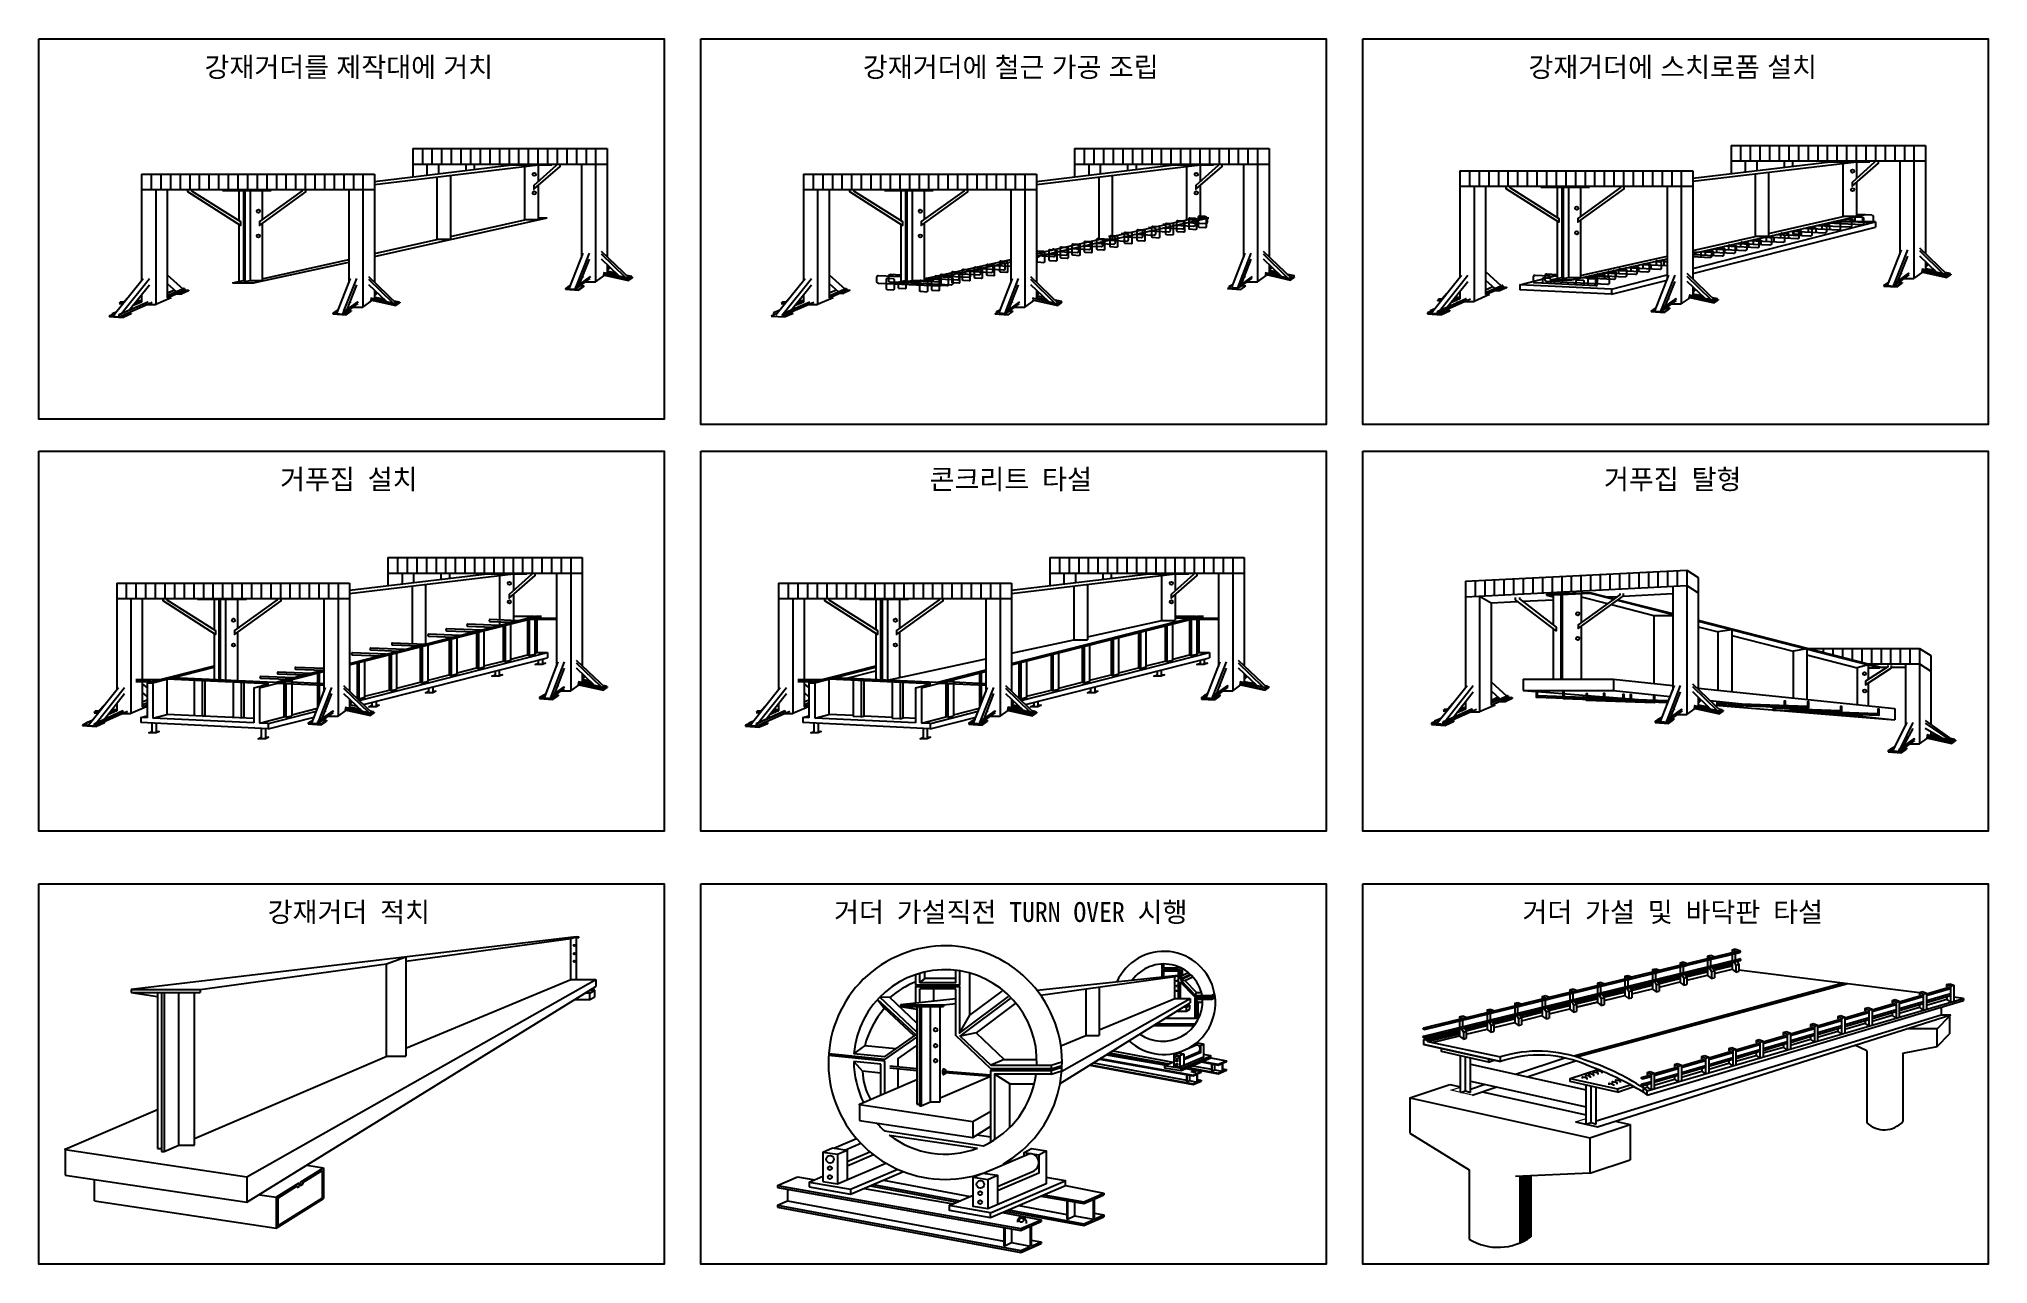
# Model space of a CAD drawing. Header units: millimetres. Extents: x 8626 to 77325, y 9583 to 52768.
import ezdxf
from ezdxf.enums import TextEntityAlignment as Align

# ---------------------------------------------------------------- set-up
doc = ezdxf.new("R2010")
doc.units = ezdxf.units.MM
doc.styles.add('T1', font='GulimChe.ttf')
doc.styles.add('TTLB-BIG', font='Gulim.ttf', dxfattribs={"height": 3})

msp = doc.modelspace()

# ---------------------------------------------------------------- texts
at = {"color": 6}
for s, style, p in [('강재거더를 제작대에 거치', 'TTLB-BIG', (19546, 51427)), ('강재거더에 철근 가공 조립', 'TTLB-BIG', (42878, 51427)), ('강재거더에 스치로폼 설치', 'TTLB-BIG', (66210, 51427)), ('거푸집 설치', 'T1', (19546, 36896)), ('콘크리트 타설', 'T1', (42878, 36896)), ('거푸집 탈형', 'T1', (66210, 36896)), ('강재거더 적치', 'T1', (19546, 21641)), ('거더 가설직전 TURN OVER 시행', 'T1', (42878, 21641)), ('거더 가설 및 바닥판 타설', 'T1', (66210, 21641))]:
    msp.add_text(s, height=700, dxfattribs=dict(at, style=style)).set_placement(p, align=Align.CENTER)

# ---------------------------------------------------------------- linework, layer by layer
at = {"color": 4}
for p, q in [((21799, 48903), (28650, 48903)), ((21799, 48903), (21799, 47911)), ((22138, 48903), (22138, 48358)), ((22478, 48903), (22478, 48358)), ((22817, 48903), (22817, 48358)), ((23156, 48903), (23156, 48358)), ((23496, 48903), (23496, 48358)), ((23835, 48903), (23835, 48358)), ((24174, 48903), (24174, 48358)), ((24514, 48903), (24514, 48358)), ((24853, 48903), (24853, 48358)), ((25193, 48903), (25193, 48358)), ((25532, 48903), (25532, 48358)), ((25871, 48903), (25871, 48358)), ((26211, 48903), (26211, 48358)), ((26550, 48903), (26550, 48358)), ((26889, 48903), (26889, 48358)), ((27229, 48903), (27229, 48358)), ((27568, 48903), (27568, 48358)), ((27907, 48903), (27907, 48358)), ((28247, 48903), (28247, 48358)), ((28650, 48903), (28650, 45092)), ((45131, 48903), (51982, 48903)), ((45131, 48903), (45131, 47911)), ((45470, 48903), (45470, 48358)), ((45810, 48903), (45810, 48358)), ((46149, 48903), (46149, 48358)), ((46488, 48903), (46488, 48358)), ((46828, 48903), (46828, 48358)), ((47167, 48903), (47167, 48358)), ((47506, 48903), (47506, 48358)), ((47846, 48903), (47846, 48358)), ((48185, 48903), (48185, 48358)), ((48525, 48903), (48525, 48358)), ((48864, 48903), (48864, 48358)), ((49203, 48903), (49203, 48358)), ((49543, 48903), (49543, 48358)), ((49882, 48903), (49882, 48358)), ((50221, 48903), (50221, 48358)), ((50561, 48903), (50561, 48358)), ((50900, 48903), (50900, 48358)), ((51239, 48903), (51239, 48358)), ((51579, 48903), (51579, 48358)), ((51982, 48903), (51982, 45092)), ((68267, 49015), (75118, 49015)), ((68267, 49015), (68267, 48023)), ((68606, 49015), (68606, 48470)), ((68946, 49015), (68946, 48470)), ((69285, 49015), (69285, 48470)), ((69624, 49015), (69624, 48470)), ((69964, 49015), (69964, 48470)), ((70303, 49015), (70303, 48470)), ((70643, 49015), (70643, 48470)), ((70982, 49015), (70982, 48470)), ((71321, 49015), (71321, 48470)), ((71661, 49015), (71661, 48470)), ((72000, 49015), (72000, 48470)), ((72339, 49015), (72339, 48470)), ((72679, 49015), (72679, 48470)), ((73018, 49015), (73018, 48470)), ((73358, 49015), (73358, 48470)), ((73697, 49015), (73697, 48470)), ((74036, 49015), (74036, 48470)), ((74376, 49015), (74376, 48470)), ((74715, 49015), (74715, 48470)), ((75118, 49015), (75118, 45204)), ((20449, 47639), (26223, 48328)), ((20449, 47749), (25295, 48328)), ((21809, 48358), (28650, 48358)), ((22299, 48358), (22299, 47970)), ((22702, 48358), (22702, 48018)), ((23667, 48358), (23667, 48134)), ((23966, 48358), (23966, 48169)), ((24975, 48358), (24975, 48328)), ((24975, 48328), (26697, 48328)), ((25749, 46394), (25749, 48271)), ((26223, 48328), (26223, 47735)), ((26697, 48358), (26697, 48328)), ((27747, 48358), (27747, 45069)), ((28247, 48358), (28247, 44209)), ((43781, 47639), (49555, 48328)), ((43781, 47749), (48627, 48328)), ((45141, 48358), (51982, 48358)), ((45631, 48358), (45631, 47970)), ((46034, 48358), (46034, 48018)), ((46999, 48358), (46999, 48134)), ((47298, 48358), (47298, 48169)), ((48307, 48358), (48307, 48328)), ((48307, 48328), (50029, 48328)), ((49081, 46394), (49081, 48271)), ((49555, 48328), (49555, 47735)), ((50029, 48358), (50029, 48328)), ((51079, 48358), (51079, 45069)), ((51579, 48358), (51579, 44209)), ((58709, 48120), (66917, 48120)), ((58709, 48120), (58709, 44365)), ((59048, 48120), (59048, 47575)), ((59387, 48120), (59387, 47575)), ((59727, 48120), (59727, 47575)), ((60066, 48120), (60066, 47575)), ((60405, 48120), (60405, 47575)), ((60745, 48120), (60745, 47575)), ((61084, 48120), (61084, 47575)), ((61424, 48120), (61424, 47575)), ((61763, 48120), (61763, 47575)), ((62102, 48120), (62102, 47575)), ((62442, 48120), (62442, 47575)), ((62781, 48120), (62781, 47575)), ((63120, 48120), (63120, 47575)), ((63460, 48120), (63460, 47575)), ((63799, 48120), (63799, 47575)), ((64138, 48120), (64138, 47575)), ((64478, 48120), (64478, 47575)), ((64817, 48120), (64817, 47575)), ((65157, 48120), (65157, 47575)), ((65496, 48120), (65496, 47575)), ((65835, 48120), (65835, 47575)), ((66175, 48120), (66175, 47575)), ((66514, 48120), (66514, 47575)), ((66917, 47751), (72692, 48441)), ((66917, 47862), (71763, 48441)), ((66917, 48120), (66917, 44309)), ((68278, 48470), (75118, 48470)), ((68767, 48470), (68767, 48083)), ((69171, 48470), (69171, 48131)), ((70135, 48470), (70135, 48246)), ((70434, 48470), (70434, 48282)), ((71443, 48470), (71443, 48441)), ((71443, 48441), (73165, 48441)), ((72217, 46506), (72217, 48384)), ((72692, 48441), (72692, 47848)), ((73165, 48470), (73165, 48441)), ((74215, 48470), (74215, 45182)), ((74715, 48470), (74715, 44321)), ((12240, 48007), (20449, 48007)), ((12240, 48007), (12240, 44252)), ((12251, 47462), (20449, 47462)), ((12580, 48007), (12580, 47462)), ((12740, 47462), (12740, 43405)), ((12919, 48007), (12919, 47462)), ((13144, 47462), (13144, 43644)), ((13259, 48007), (13259, 47462)), ((13598, 48007), (13598, 47462)), ((13937, 48007), (13937, 47462)), ((14277, 48007), (14277, 47462)), ((14616, 48007), (14616, 47462)), ((14955, 48007), (14955, 47462)), ((15093, 47462), (15093, 47432)), ((15093, 47432), (16814, 47432)), ((15295, 48007), (15295, 47462)), ((15634, 48007), (15634, 47462)), ((15672, 47432), (15672, 46364)), ((15837, 47432), (15837, 44214)), ((15886, 47432), (15886, 44214)), ((15973, 48007), (15973, 47462)), ((16074, 47432), (16074, 44252)), ((16313, 48007), (16313, 47462)), ((16498, 47432), (16498, 46404)), ((16652, 48007), (16652, 47462)), ((16814, 47462), (16814, 47432)), ((16992, 48007), (16992, 47462)), ((17331, 48007), (17331, 47462)), ((17670, 48007), (17670, 47462)), ((18010, 48007), (18010, 47462)), ((18349, 48007), (18349, 47462)), ((18688, 48007), (18688, 47462)), ((19028, 48007), (19028, 47462)), ((19367, 48007), (19367, 47462)), ((19546, 47462), (19546, 44173)), ((19707, 48007), (19707, 47462)), ((20046, 48007), (20046, 47462)), ((20046, 47462), (20046, 43313)), ((20449, 48007), (20449, 44196)), ((22650, 47901), (22650, 45696)), ((23125, 47958), (23125, 45696)), ((26223, 47599), (26223, 46394)), ((35572, 48007), (43781, 48007)), ((35572, 48007), (35572, 44252)), ((35583, 47462), (43781, 47462)), ((35912, 48007), (35912, 47462)), ((36072, 47462), (36072, 43405)), ((36251, 48007), (36251, 47462)), ((36476, 47462), (36476, 43644)), ((36590, 48007), (36590, 47462)), ((36930, 48007), (36930, 47462)), ((37269, 48007), (37269, 47462)), ((37609, 48007), (37609, 47462)), ((37948, 48007), (37948, 47462)), ((38287, 48007), (38287, 47462)), ((38425, 47462), (38425, 47432)), ((38425, 47432), (40146, 47432)), ((38627, 48007), (38627, 47462)), ((38966, 48007), (38966, 47462)), ((39004, 47432), (39004, 46364)), ((39169, 47432), (39169, 44214)), ((39218, 47432), (39218, 44214)), ((39305, 48007), (39305, 47462)), ((39406, 47432), (39406, 44252)), ((39645, 48007), (39645, 47462)), ((39830, 47432), (39830, 46404)), ((39984, 48007), (39984, 47462)), ((40146, 47462), (40146, 47432)), ((40324, 48007), (40324, 47462)), ((40663, 48007), (40663, 47462)), ((41002, 48007), (41002, 47462)), ((41342, 48007), (41342, 47462)), ((41681, 48007), (41681, 47462)), ((42020, 48007), (42020, 47462)), ((42360, 48007), (42360, 47462)), ((42699, 48007), (42699, 47462)), ((42878, 47462), (42878, 44173)), ((43039, 48007), (43039, 47462)), ((43378, 48007), (43378, 47462)), ((43378, 47462), (43378, 43313)), ((43781, 48007), (43781, 44196)), ((45982, 47901), (45982, 45696)), ((46457, 47958), (46457, 45696)), ((49555, 47599), (49555, 46394)), ((58719, 47575), (66917, 47575)), ((59209, 47575), (59209, 43518)), ((59612, 47575), (59612, 43756)), ((61561, 47575), (61561, 47545)), ((61561, 47545), (63282, 47545)), ((62140, 47545), (62140, 46477)), ((62305, 47545), (62305, 44326)), ((62354, 47545), (62354, 44326)), ((62543, 47545), (62543, 44365)), ((62966, 47545), (62966, 46517)), ((63282, 47575), (63282, 47545)), ((66014, 47575), (66014, 44286)), ((66514, 47575), (66514, 43426)), ((69118, 48014), (69118, 45809)), ((69593, 48071), (69593, 45809)), ((72692, 47712), (72692, 46506)), ((15672, 46232), (15672, 44214)), ((16498, 46272), (16498, 44252)), ((20449, 45094), (26534, 46463)), ((23125, 45803), (25749, 46394)), ((26223, 46394), (25749, 46394)), ((26223, 46463), (26534, 46463)), ((39004, 46232), (39004, 44214)), ((39830, 46272), (39830, 44252)), ((43781, 45094), (49866, 46463)), ((46457, 45803), (49081, 46394)), ((49555, 46394), (49081, 46394)), ((49555, 46463), (49866, 46463)), ((62140, 46345), (62140, 44327)), ((62966, 46385), (62966, 44365)), ((66917, 45207), (73002, 46576)), ((66917, 44682), (73360, 46318)), ((66917, 44497), (73360, 46133)), ((69593, 45916), (72217, 46506)), ((73360, 46318), (71855, 46318)), ((72692, 46506), (72217, 46506)), ((72692, 46576), (73002, 46576)), ((73360, 46318), (73360, 46133)), ((20449, 45201), (22650, 45696)), ((23125, 45696), (22650, 45696)), ((43781, 45201), (45982, 45696)), ((46457, 45696), (45982, 45696)), ((66917, 45314), (69118, 45809)), ((69593, 45809), (69118, 45809)), ((74909, 45404), (75887, 44468)), ((16183, 44168), (19546, 44903)), ((16498, 44312), (19546, 44998)), ((27316, 43960), (27807, 45223)), ((27562, 44034), (28025, 45223)), ((27682, 44122), (28025, 45002)), ((28441, 45291), (29468, 44308)), ((28441, 45195), (29293, 44366)), ((28441, 45013), (29064, 44418)), ((28650, 44814), (28650, 44511)), ((28650, 44665), (28724, 44743)), ((28650, 44604), (28754, 44714)), ((39830, 44312), (42878, 44998)), ((50666, 44009), (51139, 45223)), ((50878, 43994), (51357, 45223)), ((51017, 44129), (51357, 45002)), ((51773, 45291), (52799, 44308)), ((51773, 45195), (52639, 44352)), ((51773, 45013), (52410, 44404)), ((51982, 44814), (51982, 44501)), ((51982, 44665), (52056, 44743)), ((51993, 44616), (52086, 44714)), ((62651, 44281), (66014, 45015)), ((62966, 44425), (66014, 45111)), ((73784, 44073), (74275, 45336)), ((74030, 44147), (74493, 45336)), ((74150, 44235), (74493, 45115)), ((74909, 45308), (75738, 44502)), ((74909, 45126), (75508, 44553)), ((74983, 44659), (75895, 44454)), ((74996, 44669), (75908, 44463)), ((75118, 44927), (75118, 44641)), ((75118, 44778), (75192, 44855)), ((75118, 44717), (75223, 44826)), ((75118, 44678), (75445, 44614)), ((75118, 44666), (75460, 44599)), ((11233, 42992), (12300, 44327)), ((11523, 43075), (12518, 44327)), ((11796, 43197), (12518, 44106)), ((13144, 44457), (13702, 43953)), ((13144, 44150), (13472, 43853)), ((13742, 43971), (13752, 43971)), ((13752, 43971), (13752, 43908)), ((15449, 44168), (15837, 44248)), ((15449, 44168), (16183, 44168)), ((15886, 44214), (15837, 44214)), ((15886, 44214), (16074, 44252)), ((16074, 44252), (16498, 44252)), ((19123, 43086), (19606, 44327)), ((19364, 43146), (19824, 44327)), ((19484, 43233), (19824, 44106)), ((20240, 44395), (21254, 43424)), ((20240, 44299), (21101, 43462)), ((20240, 44117), (20871, 43514)), ((27184, 43969), (27249, 44006)), ((27184, 43969), (27655, 43937)), ((27184, 43969), (27184, 43948)), ((27249, 44020), (27364, 44085)), ((27249, 44020), (27249, 43965)), ((27249, 44020), (27262, 44020)), ((27262, 44020), (27361, 44076)), ((27262, 44020), (27262, 43964)), ((27262, 43964), (27333, 44005)), ((28059, 44399), (27528, 44009)), ((27528, 44009), (27528, 43946)), ((27528, 44009), (27540, 44009)), ((28071, 44399), (27540, 44009)), ((27540, 43945), (28059, 44326)), ((27540, 44009), (27540, 43945)), ((27655, 43937), (27836, 44068)), ((27655, 43916), (27836, 44047)), ((27718, 44076), (27836, 44068)), ((27818, 44399), (27779, 44370)), ((27836, 44068), (27836, 44047)), ((27899, 44209), (28247, 44209)), ((28247, 44209), (28566, 44439)), ((28497, 44472), (29409, 44266)), ((28497, 44454), (29409, 44249)), ((28514, 44533), (29426, 44328)), ((28514, 44484), (29426, 44278)), ((28523, 44540), (29435, 44334)), ((28650, 44594), (28950, 44526)), ((28650, 44584), (28964, 44513)), ((28650, 44564), (28992, 44486)), ((29329, 44441), (29508, 44401)), ((29343, 44427), (29497, 44393)), ((29409, 44266), (29542, 44362)), ((29409, 44249), (29542, 44345)), ((29409, 44266), (29409, 44249)), ((29426, 44328), (29435, 44334)), ((29426, 44278), (29426, 44328)), ((29429, 44345), (29497, 44330)), ((29435, 44285), (29435, 44334)), ((29497, 44393), (29508, 44401)), ((29497, 44330), (29497, 44393)), ((29497, 44330), (29508, 44338)), ((29508, 44338), (29508, 44401)), ((29508, 44370), (29542, 44362)), ((29542, 44362), (29542, 44345)), ((34603, 43039), (35632, 44327)), ((34815, 43025), (35850, 44327)), ((35138, 43210), (35850, 44106)), ((36476, 44457), (37037, 43950)), ((36476, 44150), (36807, 43850)), ((37084, 43971), (37084, 43908)), ((39218, 44214), (39169, 44214)), ((39218, 44214), (39406, 44252)), ((39406, 44252), (39830, 44252)), ((42465, 43113), (42938, 44327)), ((42678, 43098), (43156, 44327)), ((42816, 43233), (43156, 44106)), ((43572, 44395), (44599, 43413)), ((43572, 44299), (44438, 43456)), ((43572, 44117), (44209, 43508)), ((50516, 43969), (50689, 44068)), ((50516, 43969), (50987, 43937)), ((50581, 44053), (50713, 44128)), ((50581, 44053), (50581, 44006)), ((50666, 44009), (50914, 43992)), ((51391, 44399), (50914, 44055)), ((50914, 43992), (51391, 44336)), ((50914, 44055), (50914, 43992)), ((50987, 43937), (51168, 44068)), ((51033, 44077), (51168, 44068)), ((51150, 44399), (51111, 44370)), ((51214, 44209), (51579, 44209)), ((51579, 44209), (51916, 44452)), ((51829, 44535), (52741, 44329)), ((51829, 44472), (52741, 44266)), ((51982, 44619), (52248, 44559)), ((51982, 44556), (52334, 44476)), ((52628, 44473), (52874, 44425)), ((52713, 44391), (52874, 44362)), ((52741, 44266), (52874, 44362)), ((52741, 44266), (52741, 44329)), ((52874, 44362), (52874, 44425)), ((52874, 44370), (52874, 44362)), ((57702, 43105), (58769, 44440)), ((57991, 43188), (58986, 44440)), ((58264, 43310), (58986, 44219)), ((59612, 44570), (60170, 44066)), ((59612, 44263), (59940, 43966)), ((59871, 44029), (59612, 43916)), ((60358, 44021), (60128, 43921)), ((60358, 44000), (60128, 43900)), ((60220, 44083), (60209, 44083)), ((60220, 44083), (60220, 44021)), ((60220, 44021), (60358, 44021)), ((60358, 44021), (60358, 44000)), ((60825, 44106), (62140, 44441)), ((64049, 43953), (60825, 44106)), ((60825, 44106), (60825, 43922)), ((61299, 44219), (61299, 44395)), ((61349, 44445), (62140, 44408)), ((63498, 44067), (61349, 44169)), ((61917, 44281), (62305, 44361)), ((61917, 44281), (62651, 44281)), ((62354, 44326), (62305, 44326)), ((62354, 44326), (62543, 44365)), ((62543, 44365), (62966, 44365)), ((63036, 44365), (63498, 44343)), ((63548, 44293), (63548, 44117)), ((64049, 43953), (66014, 44452)), ((64049, 43768), (66014, 44268)), ((65583, 43177), (66074, 44440)), ((65829, 43251), (66292, 44440)), ((65950, 43339), (66292, 44219)), ((66709, 44508), (67735, 43525)), ((66709, 44412), (67557, 43586)), ((66709, 44230), (67328, 43638)), ((66917, 44031), (66917, 43724)), ((73653, 44082), (73741, 44133)), ((73653, 44082), (74123, 44050)), ((73653, 44082), (73653, 44057)), ((73653, 44057), (74123, 44025)), ((73741, 44140), (73829, 44191)), ((73741, 44140), (73741, 44076)), ((73741, 44140), (73756, 44140)), ((73756, 44140), (73825, 44180)), ((73756, 44140), (73756, 44075)), ((73756, 44075), (73793, 44096)), ((74528, 44511), (73996, 44122)), ((73996, 44122), (73996, 44059)), ((73996, 44122), (74011, 44122)), ((74543, 44511), (74011, 44122)), ((74011, 44058), (74543, 44448)), ((74011, 44122), (74011, 44058)), ((74123, 44050), (74304, 44181)), ((74123, 44025), (74304, 44156)), ((74123, 44050), (74123, 44025)), ((74190, 44189), (74304, 44181)), ((74286, 44511), (74247, 44483)), ((74304, 44181), (74304, 44156)), ((74371, 44321), (74715, 44321)), ((74715, 44321), (75032, 44550)), ((74966, 44585), (75877, 44379)), ((74966, 44565), (75877, 44360)), ((74983, 44598), (75895, 44392)), ((75808, 44543), (75974, 44511)), ((75824, 44528), (75961, 44502)), ((75877, 44379), (76010, 44475)), ((75877, 44360), (76010, 44456)), ((75877, 44379), (75877, 44360)), ((75895, 44454), (75908, 44463)), ((75895, 44392), (75895, 44454)), ((75908, 44401), (75908, 44463)), ((75908, 44450), (75961, 44440)), ((75908, 44448), (75936, 44421)), ((75961, 44502), (75974, 44511)), ((75961, 44440), (75961, 44502)), ((75974, 44449), (75974, 44511)), ((75974, 44482), (76010, 44475)), ((76010, 44475), (76010, 44456)), ((12463, 43495), (11446, 43041)), ((11487, 43453), (11451, 43444)), ((11451, 43444), (11594, 43444)), ((11487, 43499), (11638, 43499)), ((11487, 43499), (11487, 43453)), ((11487, 43453), (11602, 43453)), ((11786, 43683), (11615, 43499)), ((12240, 43495), (11923, 43358)), ((11999, 43453), (12144, 43453)), ((12035, 43499), (12240, 43499)), ((12078, 43552), (12242, 43552)), ((12240, 43757), (12240, 43495)), ((12416, 43405), (12740, 43405)), ((13289, 43644), (12740, 43405)), ((13403, 43916), (13144, 43803)), ((13411, 43909), (13144, 43793)), ((13144, 43644), (13289, 43644)), ((13475, 43787), (13660, 43787)), ((13522, 43808), (13660, 43808)), ((13890, 43908), (13660, 43808)), ((13890, 43887), (13660, 43787)), ((13660, 43808), (13660, 43787)), ((13752, 43908), (13890, 43908)), ((13890, 43908), (13890, 43887)), ((19858, 43503), (19346, 43133)), ((19871, 43503), (19359, 43133)), ((19359, 43070), (19871, 43440)), ((19617, 43503), (19578, 43475)), ((19695, 43313), (20046, 43313)), ((20046, 43313), (20383, 43557)), ((20296, 43597), (21208, 43391)), ((20296, 43576), (21208, 43371)), ((20311, 43636), (21223, 43430)), ((20311, 43607), (21223, 43402)), ((20316, 43639), (21228, 43433)), ((20449, 43918), (20449, 43609)), ((20449, 43769), (20523, 43847)), ((20449, 43669), (20775, 43606)), ((20449, 43664), (20782, 43600)), ((20449, 43646), (20798, 43584)), ((20449, 43630), (20826, 43557)), ((20460, 43720), (20553, 43818)), ((21139, 43535), (21313, 43501)), ((21145, 43529), (21308, 43497)), ((21190, 43486), (21308, 43463)), ((21208, 43391), (21341, 43487)), ((21208, 43371), (21341, 43467)), ((21208, 43391), (21208, 43371)), ((21223, 43430), (21228, 43433)), ((21223, 43402), (21223, 43430)), ((21228, 43405), (21228, 43433)), ((21308, 43497), (21313, 43501)), ((21308, 43463), (21308, 43497)), ((21313, 43467), (21313, 43501)), ((21313, 43492), (21341, 43487)), ((21341, 43487), (21341, 43467)), ((27184, 43948), (27655, 43916)), ((27655, 43937), (27655, 43916)), ((34819, 43453), (34783, 43444)), ((34783, 43444), (34926, 43444)), ((34819, 43499), (34970, 43499)), ((34819, 43499), (34819, 43453)), ((34819, 43453), (34934, 43453)), ((35118, 43683), (34947, 43499)), ((35572, 43495), (35255, 43358)), ((35331, 43453), (35476, 43453)), ((35367, 43499), (35572, 43499)), ((35410, 43552), (35574, 43552)), ((35572, 43757), (35572, 43495)), ((35732, 43405), (36072, 43405)), ((36621, 43644), (36072, 43405)), ((36735, 43916), (36476, 43803)), ((36476, 43644), (36621, 43644)), ((36854, 43808), (36992, 43808)), ((37222, 43908), (36992, 43808)), ((37084, 43908), (37222, 43908)), ((43190, 43503), (42714, 43159)), ((42714, 43096), (43190, 43440)), ((42949, 43503), (42910, 43475)), ((43013, 43313), (43378, 43313)), ((43378, 43313), (43715, 43557)), ((43628, 43639), (44540, 43433)), ((43628, 43576), (44540, 43371)), ((43781, 43918), (43781, 43605)), ((43781, 43769), (43855, 43847)), ((43781, 43723), (44048, 43663)), ((43781, 43660), (44133, 43581)), ((43792, 43720), (43885, 43818)), ((44427, 43577), (44673, 43529)), ((44513, 43495), (44673, 43467)), ((44540, 43371), (44673, 43467)), ((44540, 43371), (44540, 43433)), ((44673, 43467), (44673, 43529)), ((44673, 43474), (44673, 43467)), ((58931, 43608), (57914, 43153)), ((57955, 43566), (57919, 43557)), ((57919, 43557), (58062, 43557)), ((57919, 43557), (57919, 43552)), ((57919, 43552), (58059, 43552)), ((58941, 43608), (57924, 43153)), ((57924, 43090), (59086, 43608)), ((57955, 43611), (58106, 43611)), ((57955, 43611), (57955, 43566)), ((57955, 43566), (58070, 43566)), ((58254, 43796), (58083, 43611)), ((58709, 43608), (58392, 43470)), ((58457, 43552), (58580, 43552)), ((58460, 43557), (58590, 43557)), ((58468, 43566), (58612, 43566)), ((58504, 43611), (58709, 43611)), ((58546, 43665), (58710, 43665)), ((58709, 43869), (58709, 43608)), ((58885, 43518), (59209, 43518)), ((59757, 43756), (59209, 43518)), ((59612, 43756), (59757, 43756)), ((59943, 43900), (60128, 43900)), ((59991, 43921), (60128, 43921)), ((60128, 43921), (60128, 43900)), ((64049, 43768), (60825, 43922)), ((64049, 43953), (64049, 43768)), ((65517, 43232), (65629, 43296)), ((65529, 43232), (65625, 43286)), ((66327, 43616), (65795, 43226)), ((66340, 43616), (65808, 43226)), ((65808, 43162), (66340, 43552)), ((65923, 43154), (66103, 43285)), ((65987, 43293), (66103, 43285)), ((66085, 43616), (66046, 43587)), ((66103, 43285), (66103, 43257)), ((66168, 43426), (66514, 43426)), ((66514, 43426), (66822, 43648)), ((66761, 43682), (67677, 43483)), ((66761, 43661), (67677, 43463)), ((66774, 43743), (67690, 43545)), ((66774, 43692), (67690, 43493)), ((66787, 43752), (67703, 43553)), ((66917, 43882), (66991, 43960)), ((66917, 43821), (67022, 43931)), ((66917, 43785), (67239, 43722)), ((66917, 43774), (67254, 43708)), ((67603, 43652), (67776, 43618)), ((67617, 43638), (67764, 43609)), ((67677, 43483), (67809, 43579)), ((67677, 43463), (67809, 43559)), ((67677, 43483), (67677, 43463)), ((67690, 43545), (67703, 43553)), ((67690, 43493), (67690, 43545)), ((67700, 43559), (67764, 43547)), ((67703, 43502), (67703, 43553)), ((67764, 43609), (67776, 43618)), ((67764, 43547), (67764, 43609)), ((67776, 43555), (67776, 43618)), ((67776, 43585), (67809, 43579)), ((67809, 43579), (67809, 43559)), ((11204, 43045), (11103, 43001)), ((11103, 43001), (11592, 42968)), ((11103, 43001), (11103, 42987)), ((11103, 42987), (11592, 42953)), ((11354, 43143), (11204, 43078)), ((11204, 43078), (11204, 42994)), ((11204, 43078), (11218, 43078)), ((11347, 43134), (11218, 43078)), ((11218, 43078), (11218, 42993)), ((11446, 43041), (11446, 42978)), ((11446, 43041), (11457, 43041)), ((11446, 42978), (11446, 42978)), ((11877, 43092), (11592, 42968)), ((11877, 43077), (11592, 42953)), ((11592, 42968), (11592, 42953)), ((11735, 43101), (11877, 43092)), ((11877, 43092), (11877, 43077)), ((18984, 43095), (19037, 43126)), ((18984, 43095), (19454, 43063)), ((18984, 43095), (18984, 43074)), ((18984, 43074), (19454, 43042)), ((19037, 43138), (19173, 43216)), ((19037, 43138), (19037, 43092)), ((19037, 43138), (19044, 43138)), ((19044, 43138), (19171, 43210)), ((19044, 43091), (19148, 43150)), ((19044, 43138), (19044, 43091)), ((19335, 43071), (19346, 43101)), ((19346, 43133), (19346, 43071)), ((19346, 43133), (19359, 43133)), ((19359, 43133), (19359, 43070)), ((19454, 43063), (19635, 43194)), ((19454, 43042), (19635, 43172)), ((19454, 43042), (19454, 43063)), ((19512, 43181), (19608, 43174)), ((19540, 43201), (19635, 43194)), ((19635, 43194), (19635, 43172)), ((34645, 43092), (34435, 43001)), ((34435, 43001), (34924, 42968)), ((34740, 43211), (34518, 43114)), ((34518, 43114), (34518, 43037)), ((35209, 43092), (34924, 42968)), ((35037, 43103), (35209, 43092)), ((42316, 43074), (42488, 43172)), ((42316, 43074), (42786, 43042)), ((42381, 43157), (42512, 43232)), ((42381, 43157), (42381, 43111)), ((42465, 43113), (42714, 43096)), ((42714, 43159), (42714, 43096)), ((42786, 43042), (42967, 43172)), ((42832, 43182), (42967, 43172)), ((57663, 43154), (57572, 43114)), ((57572, 43114), (58060, 43081)), ((57572, 43114), (57572, 43076)), ((57572, 43076), (58060, 43043)), ((57821, 43254), (57663, 43186)), ((57663, 43186), (57663, 43108)), ((57663, 43186), (57676, 43186)), ((57814, 43246), (57676, 43186)), ((57676, 43186), (57676, 43107)), ((57717, 43125), (57676, 43107)), ((57914, 43153), (57914, 43091)), ((57914, 43153), (57924, 43153)), ((57924, 43153), (57924, 43090)), ((58345, 43205), (58060, 43081)), ((58345, 43167), (58060, 43043)), ((58060, 43081), (58060, 43043)), ((58203, 43214), (58345, 43205)), ((58345, 43205), (58345, 43167)), ((65452, 43186), (65517, 43224)), ((65452, 43186), (65923, 43154)), ((65452, 43186), (65452, 43158)), ((65452, 43158), (65923, 43126)), ((65517, 43232), (65517, 43182)), ((65517, 43232), (65529, 43232)), ((65529, 43232), (65529, 43181)), ((65529, 43181), (65600, 43221)), ((65795, 43226), (65795, 43163)), ((65795, 43226), (65808, 43226)), ((65808, 43226), (65808, 43162)), ((65922, 43126), (66103, 43257)), ((65923, 43154), (65923, 43126)), ((20923, 34485), (27774, 34485)), ((20923, 34485), (20923, 33493)), ((21262, 34485), (21262, 33940)), ((21602, 34485), (21602, 33940)), ((21941, 34485), (21941, 33940)), ((22280, 34485), (22280, 33940)), ((22620, 34485), (22620, 33940)), ((22959, 34485), (22959, 33940)), ((23298, 34485), (23298, 33940)), ((23638, 34485), (23638, 33940)), ((23977, 34485), (23977, 33940)), ((24317, 34485), (24317, 33940)), ((24656, 34485), (24656, 33940)), ((24995, 34485), (24995, 33940)), ((25335, 34485), (25335, 33940)), ((25674, 34485), (25674, 33940)), ((26013, 34485), (26013, 33940)), ((26353, 34485), (26353, 33940)), ((26692, 34485), (26692, 33940)), ((27032, 34485), (27032, 33940)), ((27371, 34485), (27371, 33940)), ((27774, 34485), (27774, 30674)), ((44255, 34485), (51106, 34485)), ((44255, 34485), (44255, 33493)), ((44594, 34485), (44594, 33940)), ((44934, 34485), (44934, 33940)), ((45273, 34485), (45273, 33940)), ((45612, 34485), (45612, 33940)), ((45952, 34485), (45952, 33940)), ((46291, 34485), (46291, 33940)), ((46630, 34485), (46630, 33940)), ((46970, 34485), (46970, 33940)), ((47309, 34485), (47309, 33940)), ((47649, 34485), (47649, 33940)), ((47988, 34485), (47988, 33940)), ((48327, 34485), (48327, 33940)), ((48667, 34485), (48667, 33940)), ((49006, 34485), (49006, 33940)), ((49345, 34485), (49345, 33940)), ((49685, 34485), (49685, 33940)), ((50024, 34485), (50024, 33940)), ((50364, 34485), (50364, 33940)), ((50703, 34485), (50703, 33940)), ((51106, 34485), (51106, 30674)), ((19573, 33221), (25347, 33910)), ((19573, 33332), (24419, 33910)), ((20933, 33940), (27774, 33940)), ((21423, 33940), (21423, 33553)), ((21826, 33940), (21826, 33601)), ((22791, 33940), (22791, 33716)), ((23090, 33940), (23090, 33752)), ((24099, 33940), (24099, 33910)), ((24099, 33910), (25821, 33910)), ((24873, 32288), (24873, 33854)), ((25347, 33910), (25347, 33318)), ((25821, 33940), (25821, 33910)), ((26871, 33940), (26871, 30652)), ((27371, 33940), (27371, 29791)), ((42905, 33221), (48679, 33910)), ((42905, 33332), (47751, 33910)), ((44265, 33940), (51106, 33940)), ((44755, 33940), (44755, 33553)), ((45158, 33940), (45158, 33601)), ((46123, 33940), (46123, 33716)), ((46422, 33940), (46422, 33752)), ((47431, 33940), (47431, 33910)), ((47431, 33910), (49153, 33910)), ((48205, 32265), (48205, 33854)), ((48679, 33910), (48679, 33318)), ((49153, 33940), (49153, 33910)), ((50203, 33940), (50203, 30652)), ((50703, 33940), (50703, 29791)), ((58904, 33650), (66710, 34045)), ((59922, 33702), (59922, 33156)), ((60262, 33719), (60262, 33174)), ((60601, 33736), (60601, 33191)), ((60941, 33753), (60941, 33208)), ((61280, 33770), (61280, 33225)), ((61619, 33787), (61619, 33242)), ((61959, 33805), (61959, 33259)), ((62298, 33822), (62298, 33277)), ((62637, 33839), (62637, 33294)), ((62977, 33856), (62977, 33311)), ((63316, 33873), (63316, 33328)), ((63656, 33890), (63656, 33345)), ((63995, 33907), (63995, 33362)), ((64334, 33925), (64334, 33379)), ((64674, 33942), (64674, 33397)), ((65013, 33959), (65013, 33414)), ((65352, 33976), (65352, 33431)), ((65692, 33993), (65692, 33448)), ((66031, 34010), (66031, 33465)), ((66371, 34027), (66371, 33482)), ((66710, 34045), (66710, 33105)), ((66710, 34045), (67113, 33786)), ((67113, 33786), (67113, 29839)), ((11364, 33589), (19573, 33589)), ((11364, 33589), (11364, 29835)), ((11375, 33044), (19573, 33044)), ((11704, 33589), (11704, 33044)), ((11864, 33044), (11864, 28988)), ((12043, 33589), (12043, 33044)), ((12268, 33044), (12268, 30187)), ((12383, 33589), (12383, 33044)), ((12722, 33589), (12722, 33044)), ((13061, 33589), (13061, 33044)), ((13401, 33589), (13401, 33044)), ((13740, 33589), (13740, 33044)), ((14079, 33589), (14079, 33044)), ((14217, 33044), (14217, 33015)), ((14217, 33015), (15938, 33015)), ((14419, 33589), (14419, 33044)), ((14758, 33589), (14758, 33044)), ((14796, 33015), (14796, 31947)), ((14961, 33015), (14961, 30175)), ((15010, 33015), (15010, 30173)), ((15098, 33589), (15098, 33044)), ((15198, 33015), (15198, 30164)), ((15437, 33589), (15437, 33044)), ((15622, 33015), (15622, 31987)), ((15776, 33589), (15776, 33044)), ((15938, 33044), (15938, 33015)), ((16116, 33589), (16116, 33044)), ((16455, 33589), (16455, 33044)), ((16794, 33589), (16794, 33044)), ((17134, 33589), (17134, 33044)), ((17473, 33589), (17473, 33044)), ((17812, 33589), (17812, 33044)), ((18152, 33589), (18152, 33044)), ((18491, 33589), (18491, 33044)), ((18670, 33044), (18670, 29756)), ((18831, 33589), (18831, 33044)), ((19170, 33589), (19170, 33044)), ((19170, 33044), (19170, 28895)), ((19573, 33589), (19573, 29778)), ((21774, 33484), (21774, 31445)), ((22249, 33541), (22249, 31433)), ((25347, 33182), (25347, 32221)), ((34696, 33589), (42905, 33589)), ((34696, 33589), (34696, 29835)), ((34707, 33044), (42905, 33044)), ((35036, 33589), (35036, 33044)), ((35196, 33044), (35196, 28988)), ((35375, 33589), (35375, 33044)), ((35600, 33044), (35600, 30187)), ((35715, 33589), (35715, 33044)), ((36054, 33589), (36054, 33044)), ((36393, 33589), (36393, 33044)), ((36733, 33589), (36733, 33044)), ((37072, 33589), (37072, 33044)), ((37411, 33589), (37411, 33044)), ((37549, 33044), (37549, 33015)), ((37549, 33015), (39270, 33015)), ((37751, 33589), (37751, 33044)), ((38090, 33589), (38090, 33044)), ((38128, 33015), (38128, 31947)), ((38293, 33015), (38293, 30175)), ((38342, 33015), (38342, 30173)), ((38430, 33589), (38430, 33044)), ((38530, 33015), (38530, 30164)), ((38769, 33589), (38769, 33044)), ((38954, 33015), (38954, 31987)), ((39108, 33589), (39108, 33044)), ((39270, 33044), (39270, 33015)), ((39448, 33589), (39448, 33044)), ((39787, 33589), (39787, 33044)), ((40126, 33589), (40126, 33044)), ((40466, 33589), (40466, 33044)), ((40805, 33589), (40805, 33044)), ((41144, 33589), (41144, 33044)), ((41484, 33589), (41484, 33044)), ((41823, 33589), (41823, 33044)), ((42002, 33044), (42002, 29756)), ((42163, 33589), (42163, 33044)), ((42502, 33589), (42502, 33044)), ((42502, 33044), (42502, 28895)), ((42905, 33589), (42905, 29778)), ((45106, 33484), (45106, 31592)), ((45581, 33541), (45581, 31592)), ((48679, 33182), (48679, 32265)), ((58904, 33650), (58904, 29896)), ((58915, 33105), (66710, 33500)), ((59244, 33650), (59244, 33122)), ((59404, 33130), (59404, 29049)), ((59404, 33130), (59808, 32891)), ((59583, 33650), (59583, 33139)), ((60913, 32947), (61999, 33002)), ((61760, 33191), (63294, 33259)), ((61760, 33161), (63294, 33229)), ((61760, 33191), (61760, 33161)), ((61760, 33161), (61999, 33106)), ((61999, 33172), (61999, 32110)), ((62262, 33183), (62262, 30200)), ((62311, 33186), (62311, 30200)), ((62990, 33217), (62990, 32193)), ((62990, 33101), (63917, 32863)), ((63294, 33259), (63294, 33229)), ((63294, 33259), (64157, 33037)), ((63295, 33229), (64127, 33015)), ((63916, 33099), (64282, 33117)), ((64263, 32980), (66210, 32480)), ((64293, 33002), (66210, 32510)), ((64466, 33127), (66210, 33215)), ((66210, 33474), (66210, 29817)), ((66710, 33500), (67113, 33241)), ((66710, 33105), (66710, 28956)), ((19573, 30754), (26131, 32420)), ((19573, 30702), (26335, 32420)), ((26081, 32407), (25347, 32407)), ((25939, 32319), (26871, 32319)), ((26040, 32345), (26871, 32345)), ((26131, 32420), (26335, 32420)), ((26176, 32379), (26176, 32345)), ((26176, 32319), (26176, 31137)), ((42905, 30754), (49463, 32420)), ((42905, 30702), (49667, 32420)), ((49413, 32407), (48679, 32407)), ((48679, 32368), (49260, 32368)), ((49271, 32319), (50203, 32319)), ((49372, 32345), (50203, 32345)), ((49463, 32420), (49667, 32420)), ((49508, 32379), (49508, 32345)), ((49508, 32319), (49508, 31137)), ((59808, 32891), (60744, 32939)), ((59808, 32891), (59808, 29287)), ((64052, 32828), (65541, 32446)), ((65541, 32446), (65541, 30052)), ((65541, 32446), (66210, 32446)), ((14796, 31815), (14796, 30183)), ((15622, 31855), (15622, 30144)), ((24873, 32100), (24873, 32224)), ((38128, 31815), (38128, 30183)), ((38954, 31855), (38954, 30256)), ((48205, 32265), (48679, 32265)), ((61999, 31978), (61999, 30200)), ((62990, 32060), (62990, 30200)), ((67113, 32278), (73516, 30633)), ((67113, 32248), (73516, 30603)), ((67113, 32042), (67808, 31863)), ((68295, 31945), (67807, 31863)), ((67808, 29815), (67808, 31863)), ((68295, 31945), (68295, 29764)), ((68295, 31738), (70454, 31183)), ((19915, 29451), (26551, 31137)), ((20064, 29308), (26551, 30956)), ((21774, 31381), (21774, 31313)), ((25261, 30904), (25842, 31052)), ((26114, 31121), (26176, 31137)), ((26176, 31137), (26551, 31137)), ((26551, 31137), (26551, 30956)), ((38530, 30164), (42002, 30918)), ((43247, 29451), (49883, 31137)), ((43396, 29308), (49883, 30956)), ((45106, 31592), (45581, 31592)), ((48593, 30904), (49174, 31052)), ((49446, 31121), (49508, 31137)), ((49508, 31137), (49883, 31137)), ((49883, 31137), (49883, 30956)), ((70942, 31265), (70454, 31183)), ((70454, 31183), (70454, 29538)), ((70942, 31265), (70942, 29487)), ((70942, 31058), (72712, 30603)), ((70975, 31285), (74911, 31285)), ((71517, 31285), (71517, 31146)), ((71856, 31285), (71856, 31059)), ((72196, 31285), (72196, 30972)), ((72535, 31285), (72535, 30885)), ((72875, 31285), (72875, 30797)), ((73214, 31285), (73214, 30741)), ((73553, 31285), (73553, 30741)), ((73893, 31285), (73893, 30741)), ((74232, 31285), (74232, 30741)), ((74571, 31285), (74571, 30741)), ((74911, 31285), (74911, 30741)), ((74911, 31285), (75314, 31031)), ((75314, 31031), (75314, 28597)), ((12435, 30074), (14796, 30674)), ((12638, 30074), (14796, 30622)), ((16926, 30081), (13339, 30252)), ((16397, 29895), (18670, 30473)), ((16926, 30081), (18670, 30524)), ((18443, 30415), (18443, 30061)), ((18507, 30431), (18507, 30058)), ((22339, 30162), (23088, 30352)), ((23361, 30422), (24050, 30597)), ((24323, 30666), (24988, 30835)), ((24705, 30487), (24705, 30330)), ((24863, 30330), (24863, 30527)), ((26223, 30872), (26223, 30742)), ((26381, 30742), (26381, 30912)), ((26439, 29540), (26931, 30806)), ((26685, 29613), (27149, 30806)), ((26804, 29700), (27149, 30584)), ((27565, 30874), (28592, 29891)), ((27565, 30778), (28428, 29938)), ((27565, 30596), (28198, 29990)), ((27774, 30396), (27774, 30086)), ((27774, 30247), (27848, 30325)), ((27785, 30199), (27878, 30296)), ((35767, 30074), (38128, 30674)), ((35970, 30074), (38128, 30622)), ((40258, 30081), (36671, 30252)), ((37100, 30232), (38128, 30493)), ((39729, 29895), (42002, 30473)), ((40258, 30081), (42002, 30524)), ((41775, 30415), (41775, 30061)), ((41839, 30431), (41839, 30058)), ((45671, 30162), (46420, 30352)), ((46693, 30422), (47382, 30597)), ((47655, 30666), (48320, 30835)), ((48037, 30487), (48037, 30330)), ((48195, 30330), (48195, 30527)), ((49555, 30872), (49555, 30742)), ((49713, 30742), (49713, 30912)), ((49770, 29540), (50263, 30806)), ((50017, 29614), (50481, 30806)), ((50138, 29703), (50481, 30584)), ((50897, 30874), (51923, 29891)), ((50897, 30778), (51767, 29931)), ((50897, 30596), (51538, 29983)), ((51106, 30396), (51106, 30081)), ((51106, 30247), (51180, 30325)), ((51106, 30187), (51210, 30296)), ((73102, 30709), (72712, 30603)), ((72712, 30603), (72712, 29302)), ((73095, 30741), (74911, 30741)), ((73102, 30709), (73102, 30197)), ((73102, 30603), (73516, 30603)), ((73516, 30603), (73516, 30633)), ((73516, 30627), (73780, 30627)), ((73926, 30627), (74411, 30627)), ((74411, 30741), (74411, 28555)), ((74911, 30741), (74911, 27917)), ((74911, 30741), (75314, 30486)), ((10354, 28571), (11424, 29910)), ((10644, 28654), (11642, 29910)), ((10918, 28777), (11642, 29689)), ((12044, 30187), (12881, 30187)), ((12044, 30112), (12582, 30112)), ((12268, 30112), (12268, 29226)), ((12268, 30040), (12435, 29889)), ((12268, 29733), (12435, 29582)), ((12435, 30074), (12435, 28841)), ((12435, 30074), (12638, 30074)), ((12638, 30074), (12638, 28831)), ((16724, 30030), (13137, 30201)), ((13137, 30201), (13137, 28958)), ((14100, 30155), (14100, 28912)), ((14377, 30142), (14377, 28899)), ((14481, 28931), (14481, 30137)), ((15475, 30090), (15475, 28847)), ((15752, 30076), (15752, 28834)), ((15856, 28866), (15856, 30072)), ((16193, 29895), (16724, 30030)), ((16193, 29895), (16193, 28662)), ((16397, 29895), (16397, 28653)), ((17058, 30063), (18670, 29987)), ((17261, 30051), (17261, 28872)), ((17270, 30117), (18670, 30051)), ((17325, 30131), (17325, 30115)), ((17325, 30051), (17325, 28855)), ((17533, 30184), (17533, 30105)), ((17533, 30041), (17533, 28908)), ((18239, 28647), (18730, 29910)), ((18443, 29997), (18443, 29172)), ((18488, 28729), (18948, 29910)), ((18507, 29994), (18507, 29338)), ((18608, 28815), (18948, 29689)), ((19364, 29978), (20391, 28995)), ((19364, 29882), (20249, 29021)), ((19364, 29700), (20020, 29073)), ((20108, 29595), (20971, 29814)), ((21243, 29884), (22066, 30093)), ((22360, 29891), (22360, 29754)), ((22518, 29754), (22518, 29931)), ((26271, 29552), (26492, 29678)), ((26271, 29552), (26742, 29520)), ((26271, 29552), (26271, 29514)), ((26374, 29596), (26485, 29660)), ((26374, 29596), (26374, 29545)), ((26374, 29596), (26393, 29595)), ((26393, 29595), (26479, 29644)), ((26393, 29595), (26393, 29544)), ((26393, 29544), (26453, 29578)), ((27128, 29933), (26651, 29589)), ((26651, 29589), (26651, 29526)), ((26651, 29589), (26674, 29587)), ((27151, 29931), (26674, 29587)), ((26674, 29525), (27151, 29868)), ((26674, 29587), (26674, 29525)), ((26742, 29520), (26923, 29651)), ((26742, 29482), (26923, 29612)), ((26855, 29655), (26923, 29651)), ((26942, 29981), (26903, 29953)), ((26923, 29651), (26923, 29612)), ((27044, 29791), (27371, 29791)), ((27371, 29791), (27664, 30003)), ((27610, 30047), (28522, 29841)), ((27610, 30015), (28522, 29810)), ((27623, 30104), (28535, 29898)), ((27623, 30056), (28535, 29850)), ((27640, 30116), (28552, 29910)), ((27774, 30201), (28041, 30141)), ((27774, 30138), (28126, 30059)), ((28485, 29993), (28627, 29965)), ((28506, 29973), (28610, 29953)), ((28522, 29841), (28655, 29937)), ((28522, 29810), (28655, 29905)), ((28522, 29841), (28522, 29810)), ((28535, 29898), (28552, 29910)), ((28535, 29850), (28535, 29898)), ((28552, 29863), (28552, 29910)), ((28569, 29913), (28610, 29905)), ((28610, 29953), (28627, 29965)), ((28610, 29905), (28610, 29953)), ((28627, 29917), (28627, 29965)), ((28627, 29942), (28655, 29937)), ((28655, 29937), (28655, 29905)), ((33688, 28573), (34756, 29910)), ((33978, 28656), (34974, 29910)), ((34251, 28779), (34974, 29689)), ((35376, 30187), (36213, 30187)), ((35376, 30112), (35914, 30112)), ((35600, 30112), (35600, 29226)), ((35600, 30040), (35767, 29889)), ((35600, 29733), (35767, 29582)), ((35767, 30074), (35767, 28841)), ((35767, 30074), (35970, 30074)), ((35970, 30074), (35970, 28831)), ((40056, 30030), (36469, 30201)), ((36469, 30201), (36469, 28958)), ((39525, 29895), (40056, 30030)), ((39525, 29895), (39525, 28662)), ((39729, 29895), (39729, 28653)), ((40390, 30063), (42002, 29987)), ((40593, 30051), (40593, 28872)), ((40602, 30117), (42002, 30051)), ((40657, 30131), (40657, 30115)), ((40657, 30051), (40657, 28855)), ((40865, 30184), (40865, 30105)), ((40865, 30041), (40865, 28908)), ((41570, 28645), (42062, 29910)), ((41775, 29997), (41775, 29172)), ((41816, 28718), (42280, 29910)), ((41839, 29994), (41839, 29338)), ((41937, 28807), (42280, 29689)), ((42696, 29978), (43723, 28995)), ((42696, 29882), (43547, 29054)), ((42696, 29700), (43318, 29105)), ((43440, 29595), (44303, 29814)), ((44575, 29884), (45398, 30093)), ((45692, 29891), (45692, 29754)), ((45850, 29754), (45850, 29931)), ((49599, 29552), (49680, 29599)), ((49599, 29552), (50070, 29520)), ((49599, 29552), (49599, 29498)), ((49680, 29607), (49830, 29692)), ((49680, 29607), (49680, 29546)), ((49680, 29607), (49710, 29605)), ((49710, 29605), (49820, 29668)), ((49710, 29605), (49710, 29544)), ((49710, 29544), (49790, 29590)), ((50515, 29981), (49983, 29589)), ((49983, 29589), (49983, 29526)), ((49983, 29589), (50009, 29587)), ((50541, 29979), (50009, 29587)), ((50009, 29524), (50541, 29917)), ((50009, 29587), (50009, 29524)), ((50070, 29520), (50251, 29651)), ((50070, 29466), (50251, 29597)), ((50186, 29655), (50251, 29651)), ((50274, 29981), (50235, 29953)), ((50251, 29651), (50251, 29597)), ((50371, 29791), (50703, 29791)), ((50703, 29791), (50992, 30000)), ((50933, 30040), (51845, 29834)), ((50933, 30014), (51845, 29808)), ((50942, 30109), (51853, 29903)), ((50942, 30046), (51853, 29841)), ((50950, 30116), (51862, 29910)), ((51106, 30121), (51466, 30051)), ((51106, 30113), (51477, 30041)), ((51830, 29981), (51933, 29961)), ((51841, 29970), (51923, 29954)), ((51841, 29970), (51923, 29954)), ((51845, 29834), (51977, 29930)), ((51845, 29808), (51977, 29904)), ((51845, 29834), (51845, 29808)), ((51853, 29903), (51862, 29910)), ((51853, 29841), (51853, 29903)), ((51862, 29847), (51862, 29910)), ((51923, 29954), (51933, 29961)), ((51923, 29891), (51923, 29954)), ((51923, 29891), (51923, 29954)), ((51933, 29898), (51933, 29961)), ((51933, 29938), (51977, 29930)), ((51977, 29930), (51977, 29904)), ((57897, 28635), (58964, 29971)), ((58187, 28718), (59182, 29971)), ((58470, 28853), (59182, 29750)), ((59808, 30101), (60364, 29598)), ((59808, 29794), (60134, 29499)), ((60067, 29560), (59808, 29447)), ((60082, 29546), (59808, 29426)), ((60554, 29551), (60324, 29452)), ((60416, 29614), (60400, 29614)), ((60416, 29614), (60416, 29551)), ((60416, 29551), (60554, 29551)), ((60554, 29551), (60554, 29514)), ((60940, 30200), (60940, 29800)), ((60940, 30200), (64122, 30200)), ((60940, 29800), (64122, 29800)), ((60940, 29800), (61398, 29765)), ((61448, 29761), (63772, 29581)), ((63822, 29578), (66050, 29406)), ((64122, 30200), (64122, 29800)), ((64122, 30200), (66210, 29982)), ((64122, 29800), (66122, 29591)), ((65778, 28708), (66270, 29971)), ((66025, 28781), (66488, 29971)), ((66145, 28870), (66488, 29750)), ((66904, 30039), (67931, 29056)), ((66904, 29943), (67777, 29094)), ((66904, 29761), (67548, 29146)), ((67113, 29887), (74040, 29163)), ((67113, 29562), (67113, 29244)), ((73102, 30066), (73102, 29261)), ((11587, 29078), (10567, 28619)), ((10611, 29036), (10575, 29026)), ((10575, 29026), (10718, 29026)), ((10575, 29026), (10575, 29018)), ((10575, 29018), (10718, 29018)), ((10611, 29081), (10762, 29081)), ((10611, 29081), (10611, 29036)), ((10611, 29036), (10726, 29036)), ((10910, 29266), (10739, 29081)), ((11364, 29078), (11047, 28940)), ((11123, 29036), (11268, 29036)), ((11159, 29081), (11364, 29081)), ((11202, 29134), (11366, 29134)), ((11364, 29339), (11364, 29078)), ((11552, 28988), (11864, 28988)), ((12413, 29226), (11864, 28988)), ((12216, 28852), (12435, 28907)), ((12435, 29458), (12268, 29386)), ((12268, 29226), (12413, 29226)), ((12638, 28831), (13137, 28958)), ((16193, 28813), (13137, 28958)), ((14377, 28899), (14481, 28931)), ((15752, 28834), (15856, 28866)), ((16397, 28653), (17261, 28872)), ((16705, 28455), (18324, 28866)), ((16713, 28638), (18402, 29067)), ((17325, 28855), (17261, 28872)), ((17325, 28855), (17533, 28908)), ((17533, 28941), (18443, 29172)), ((18982, 29085), (18443, 28696)), ((19004, 29084), (18464, 28695)), ((18464, 28632), (19004, 29021)), ((18741, 29085), (18702, 29057)), ((18830, 28895), (19170, 28895)), ((19170, 28895), (19460, 29105)), ((19395, 29140), (20307, 28934)), ((19395, 29120), (20307, 28914)), ((19409, 29200), (20320, 28994)), ((19409, 29150), (20320, 28944)), ((19420, 29208), (20332, 29003)), ((19420, 29208), (20385, 28991)), ((19573, 29501), (19573, 29174)), ((19573, 29351), (19647, 29429)), ((19573, 29305), (19840, 29245)), ((19573, 29226), (19933, 29156)), ((19573, 29217), (19945, 29144)), ((19584, 29303), (19678, 29400)), ((20296, 29085), (20401, 29065)), ((20307, 28934), (20440, 29030)), ((20307, 28914), (20440, 29010)), ((20307, 28934), (20307, 28914)), ((20309, 29074), (20391, 29058)), ((20320, 28994), (20332, 29003)), ((20320, 28944), (20320, 28994)), ((20332, 28952), (20332, 29003)), ((20332, 28952), (20332, 29003)), ((20359, 29383), (20359, 29259)), ((20391, 29058), (20401, 29065)), ((20391, 28995), (20391, 29058)), ((20401, 29002), (20401, 29065)), ((20401, 29037), (20440, 29030)), ((20440, 29030), (20440, 29010)), ((20518, 29259), (20518, 29423)), ((26271, 29514), (26742, 29482)), ((26742, 29520), (26742, 29482)), ((34919, 29078), (33901, 28622)), ((33943, 29036), (33907, 29026)), ((33907, 29026), (34050, 29026)), ((33943, 29081), (34094, 29081)), ((33943, 29081), (33943, 29036)), ((33943, 29036), (34058, 29036)), ((34242, 29266), (34071, 29081)), ((34696, 29078), (34379, 28940)), ((34455, 29036), (34600, 29036)), ((34491, 29081), (34696, 29081)), ((34534, 29134), (34698, 29134)), ((34696, 29339), (34696, 29078)), ((34893, 28988), (35196, 28988)), ((35745, 29226), (35196, 28988)), ((35548, 28852), (35767, 28907)), ((35767, 29458), (35600, 29386)), ((35600, 29226), (35745, 29226)), ((35970, 28831), (36469, 28958)), ((37328, 28917), (36469, 28958)), ((37606, 28867), (37328, 28881)), ((38703, 28852), (37709, 28899)), ((39729, 28653), (40593, 28872)), ((40037, 28455), (41656, 28866)), ((40045, 28638), (41734, 29067)), ((40657, 28855), (40593, 28872)), ((40657, 28855), (40865, 28908)), ((40865, 28941), (41775, 29172)), ((42314, 29085), (41782, 28693)), ((42338, 29084), (41805, 28691)), ((41805, 28629), (42338, 29021)), ((42073, 29085), (42034, 29057)), ((42167, 28895), (42502, 28895)), ((42502, 28895), (42784, 29099)), ((42737, 29148), (43649, 28942)), ((42737, 29110), (43649, 28904)), ((42752, 29215), (43664, 29010)), ((42752, 29159), (43664, 28953)), ((42771, 29229), (43683, 29023)), ((42905, 29501), (42905, 29199)), ((42905, 29351), (42979, 29429)), ((42905, 29305), (43172, 29245)), ((42905, 29243), (43257, 29163)), ((42916, 29303), (43009, 29400)), ((43613, 29100), (43752, 29073)), ((43634, 29080), (43735, 29060)), ((43649, 28942), (43782, 29038)), ((43649, 28904), (43782, 29000)), ((43649, 28942), (43649, 28904)), ((43664, 29010), (43683, 29023)), ((43664, 28953), (43664, 29010)), ((43683, 28967), (43683, 29023)), ((43691, 29383), (43691, 29259)), ((43708, 29010), (43735, 29004)), ((43735, 29060), (43752, 29073)), ((43735, 29004), (43735, 29060)), ((43752, 29017), (43752, 29073)), ((43752, 29043), (43782, 29038)), ((43782, 29038), (43782, 29000)), ((43850, 29259), (43850, 29423)), ((49599, 29498), (50070, 29466)), ((50070, 29520), (50070, 29466)), ((59127, 29139), (58109, 28684)), ((58151, 29097), (58115, 29087)), ((58115, 29087), (58258, 29087)), ((58151, 29142), (58302, 29142)), ((58151, 29142), (58151, 29097)), ((58151, 29097), (58266, 29097)), ((58450, 29327), (58279, 29142)), ((58904, 29139), (58587, 29001)), ((58663, 29097), (58808, 29097)), ((58699, 29142), (58904, 29142)), ((58742, 29196), (58906, 29196)), ((58904, 29400), (58904, 29139)), ((59095, 29049), (59404, 29049)), ((59952, 29287), (59404, 29049)), ((59808, 29287), (59952, 29287)), ((60100, 29414), (60324, 29414)), ((60186, 29452), (60324, 29452)), ((60554, 29514), (60324, 29414)), ((60324, 29452), (60324, 29414)), ((65679, 28781), (65844, 28875)), ((65702, 28780), (65836, 28856)), ((66522, 29146), (65991, 28756)), ((66545, 29145), (66014, 28755)), ((66545, 29082), (66014, 28692)), ((66281, 29146), (66242, 29118)), ((66374, 28956), (66710, 28956)), ((66710, 28956), (67004, 29169)), ((66944, 29208), (67856, 29002)), ((66944, 29182), (67856, 28977)), ((66953, 29267), (67865, 29062)), ((66953, 29215), (67865, 29009)), ((66966, 29277), (67878, 29071)), ((67113, 29413), (67187, 29490)), ((67113, 29352), (67217, 29461)), ((67113, 29290), (67469, 29221)), ((67113, 29278), (67485, 29206)), ((67525, 29444), (74040, 28763)), ((67699, 29278), (74040, 28763)), ((67833, 29150), (67943, 29128)), ((67848, 29135), (67931, 29119)), ((67856, 29002), (67989, 29098)), ((67856, 28977), (67989, 29073)), ((67856, 29002), (67856, 28977)), ((67865, 29062), (67878, 29071)), ((67865, 29009), (67865, 29062)), ((67878, 29018), (67878, 29071)), ((67931, 29119), (67943, 29128)), ((67931, 29056), (67931, 29119)), ((67943, 29066), (67943, 29128)), ((67943, 29106), (67989, 29098)), ((67989, 29098), (67989, 29073)), ((74040, 29163), (74040, 28763)), ((10276, 28633), (10163, 28584)), ((10163, 28584), (10651, 28551)), ((10163, 28584), (10163, 28564)), ((10163, 28564), (10651, 28531)), ((10496, 28748), (10276, 28652)), ((10276, 28652), (10276, 28576)), ((10276, 28652), (10298, 28652)), ((10484, 28733), (10298, 28652)), ((10298, 28652), (10298, 28574)), ((10567, 28619), (10567, 28556)), ((10567, 28619), (10585, 28618)), ((10585, 28556), (10585, 28555)), ((10936, 28674), (10651, 28551)), ((10936, 28655), (10651, 28531)), ((10651, 28551), (10651, 28531)), ((10863, 28679), (10936, 28674)), ((10936, 28674), (10936, 28655)), ((12216, 28852), (12216, 28668)), ((12435, 28841), (12216, 28852)), ((16705, 28455), (12216, 28668)), ((12608, 28649), (12608, 28334)), ((16193, 28662), (12638, 28831)), ((12766, 28334), (12766, 28642)), ((16705, 28638), (16397, 28653)), ((16459, 28466), (16459, 28129)), ((16617, 28129), (16617, 28459)), ((16705, 28638), (16705, 28455)), ((18108, 28656), (18281, 28755)), ((18108, 28656), (18578, 28624)), ((18108, 28656), (18108, 28622)), ((18108, 28622), (18578, 28590)), ((18206, 28703), (18276, 28743)), ((18206, 28703), (18206, 28649)), ((18206, 28703), (18226, 28701)), ((18226, 28701), (18269, 28726)), ((18226, 28701), (18226, 28648)), ((18226, 28648), (18243, 28657)), ((18443, 28696), (18443, 28633)), ((18443, 28696), (18464, 28695)), ((18464, 28695), (18464, 28632)), ((18578, 28624), (18759, 28755)), ((18578, 28590), (18759, 28721)), ((18578, 28624), (18578, 28590)), ((18646, 28763), (18759, 28755)), ((18759, 28755), (18759, 28721)), ((33642, 28631), (33534, 28584)), ((33534, 28584), (34023, 28551)), ((33534, 28584), (33534, 28539)), ((33534, 28539), (34023, 28505)), ((33806, 28721), (33642, 28650)), ((33642, 28650), (33642, 28576)), ((33642, 28650), (33669, 28648)), ((33790, 28700), (33669, 28648)), ((33669, 28648), (33669, 28574)), ((33901, 28622), (33901, 28559)), ((33901, 28622), (33928, 28620)), ((34307, 28674), (34023, 28551)), ((34307, 28629), (34023, 28505)), ((34023, 28551), (34023, 28505)), ((34206, 28681), (34307, 28674)), ((34307, 28674), (34307, 28629)), ((35548, 28852), (35548, 28668)), ((35767, 28841), (35548, 28852)), ((40037, 28455), (35548, 28668)), ((35940, 28649), (35940, 28334)), ((39525, 28662), (35970, 28831)), ((36098, 28334), (36098, 28642)), ((38981, 28802), (38703, 28815)), ((39525, 28813), (39084, 28834)), ((40037, 28638), (39729, 28653)), ((39791, 28466), (39791, 28129)), ((39949, 28129), (39949, 28459)), ((40037, 28638), (40037, 28455)), ((41400, 28656), (41472, 28697)), ((41400, 28656), (41871, 28624)), ((41400, 28656), (41400, 28611)), ((41400, 28611), (41871, 28579)), ((41472, 28709), (41630, 28799)), ((41472, 28709), (41472, 28651)), ((41472, 28709), (41496, 28707)), ((41496, 28707), (41622, 28780)), ((41496, 28707), (41496, 28650)), ((41496, 28650), (41593, 28705)), ((41782, 28693), (41782, 28630)), ((41782, 28693), (41805, 28691)), ((41805, 28691), (41805, 28629)), ((41871, 28624), (42052, 28755)), ((41871, 28579), (42052, 28709)), ((41871, 28624), (41871, 28579)), ((41983, 28760), (42052, 28755)), ((42052, 28755), (42052, 28709)), ((57815, 28694), (57709, 28648)), ((57709, 28648), (58198, 28615)), ((57709, 28648), (57709, 28602)), ((57709, 28602), (58198, 28569)), ((58041, 28816), (57815, 28718)), ((57815, 28718), (57815, 28641)), ((57815, 28718), (57838, 28716)), ((58028, 28799), (57838, 28716)), ((57838, 28716), (57838, 28639)), ((57934, 28681), (57838, 28639)), ((58109, 28684), (58109, 28621)), ((58109, 28684), (58132, 28682)), ((58482, 28739), (58198, 28615)), ((58482, 28693), (58198, 28569)), ((58198, 28615), (58198, 28569)), ((58410, 28744), (58482, 28739)), ((58482, 28739), (58482, 28693)), ((65591, 28721), (65679, 28771)), ((65591, 28721), (66062, 28689)), ((65591, 28721), (65591, 28671)), ((65591, 28671), (66062, 28639)), ((65679, 28781), (65679, 28715)), ((65679, 28781), (65702, 28780)), ((65702, 28780), (65702, 28713)), ((65702, 28713), (65803, 28771)), ((65991, 28756), (65991, 28694)), ((65991, 28756), (66014, 28755)), ((66014, 28755), (66014, 28692)), ((66062, 28689), (66243, 28820)), ((66062, 28639), (66243, 28770)), ((66062, 28689), (66062, 28639)), ((66192, 28823), (66243, 28820)), ((66243, 28820), (66243, 28770)), ((73975, 27669), (74471, 28677)), ((74235, 27753), (74689, 28677)), ((74347, 27834), (74689, 28456)), ((75105, 28745), (76131, 28017)), ((75105, 28649), (75960, 28069)), ((75105, 28467), (75726, 28121)), ((75153, 28237), (76065, 28031)), ((75153, 28174), (76065, 27969)), ((75167, 28247), (76079, 28042)), ((75314, 28351), (75314, 28214)), ((75314, 28256), (75581, 28202)), ((75314, 28245), (75612, 28185)), ((73802, 27681), (73889, 27730)), ((73802, 27681), (74273, 27649)), ((73802, 27681), (73802, 27637)), ((73802, 27637), (74273, 27605)), ((73889, 27741), (74057, 27837)), ((73889, 27741), (73889, 27675)), ((73889, 27741), (73909, 27739)), ((73909, 27739), (74048, 27819)), ((73909, 27739), (73909, 27674)), ((73909, 27674), (74003, 27727)), ((74723, 28107), (74187, 27718)), ((74187, 27718), (74187, 27655)), ((74187, 27718), (74208, 27716)), ((74744, 28106), (74208, 27716)), ((74208, 27654), (74744, 28043)), ((74208, 27716), (74208, 27654)), ((74273, 27649), (74454, 27780)), ((74273, 27605), (74454, 27736)), ((74273, 27649), (74273, 27605)), ((74388, 27784), (74454, 27780)), ((74454, 27780), (74454, 27736)), ((74571, 27917), (74911, 27917)), ((74911, 27917), (75193, 28121)), ((75139, 28165), (76051, 27959)), ((75139, 28133), (76051, 27928)), ((75986, 28120), (76144, 28088)), ((76008, 28105), (76131, 28080)), ((76051, 27959), (76184, 28055)), ((76051, 27928), (76184, 28024)), ((76051, 27959), (76051, 27928)), ((76065, 28031), (76079, 28042)), ((76065, 27969), (76065, 28031)), ((76079, 27979), (76079, 28042)), ((76131, 28080), (76144, 28088)), ((76131, 28017), (76131, 28080)), ((76144, 28026), (76144, 28088)), ((76144, 28062), (76184, 28055)), ((76184, 28055), (76184, 28024)), ((27566, 21119), (11870, 19260)), ((21552, 20259), (27372, 21061)), ((27372, 21061), (27566, 21119)), ((27372, 19609), (27372, 21061)), ((27566, 21119), (27566, 19609)), ((27566, 21119), (27653, 21119)), ((27566, 21088), (27653, 21088)), ((27653, 21119), (27653, 21088)), ((68304, 20662), (68416, 20693)), ((68304, 20662), (68444, 20604)), ((68416, 20693), (68555, 20635)), ((68444, 20604), (68555, 20635)), ((68555, 20635), (68555, 20579)), ((68555, 20625), (68567, 20628)), ((14309, 19260), (20874, 20165)), ((20874, 20165), (21552, 20406)), ((20874, 16905), (20874, 20165)), ((21552, 20406), (21552, 16908)), ((48202, 20157), (48202, 19980)), ((48202, 19980), (48847, 19981)), ((48202, 19958), (48847, 19958)), ((48202, 19958), (48202, 19693)), ((48259, 20159), (48259, 20025)), ((48259, 20025), (48781, 20027)), ((48781, 20062), (48781, 20027)), ((48847, 20034), (48847, 19981)), ((48847, 19958), (48847, 19630)), ((48917, 20000), (48917, 19748)), ((57440, 17619), (68573, 20339)), ((57459, 17850), (68304, 20500)), ((65501, 19962), (65613, 19993)), ((65501, 19962), (65501, 19879)), ((65501, 19962), (65640, 19905)), ((65613, 19993), (65752, 19936)), ((65640, 19905), (65752, 19936)), ((65745, 19939), (66514, 20127)), ((65752, 19936), (65752, 19880)), ((66472, 20200), (66584, 20231)), ((66472, 20200), (66472, 20116)), ((66472, 20200), (66612, 20142)), ((66472, 20052), (66472, 19826)), ((66514, 20127), (66612, 20086)), ((66575, 20077), (66575, 19851)), ((66584, 20231), (66724, 20173)), ((66612, 20142), (66724, 20173)), ((66612, 20142), (66612, 20086)), ((66612, 20086), (66724, 20117)), ((66668, 19753), (67443, 19943)), ((66717, 20176), (67486, 20364)), ((66724, 20173), (66724, 20117)), ((67443, 20437), (67555, 20468)), ((67443, 20437), (67443, 20354)), ((67443, 20437), (67583, 20380)), ((67443, 20290), (67443, 20063)), ((67443, 19999), (67443, 19750)), ((67486, 20364), (67583, 20324)), ((67508, 20015), (67576, 19896)), ((67546, 20315), (68583, 20568)), ((67546, 20315), (67546, 20088)), ((67555, 20468), (67695, 20410)), ((67583, 20380), (67695, 20410)), ((67583, 20380), (67583, 20324)), ((67583, 20324), (67695, 20355)), ((67611, 20040), (67679, 19921)), ((67639, 19991), (68304, 20153)), ((67669, 19939), (68304, 20095)), ((67679, 19821), (68305, 19974)), ((67688, 20413), (68368, 20580)), ((67688, 20413), (68304, 20564)), ((67695, 20410), (67695, 20355)), ((68304, 19974), (68437, 19876)), ((68368, 20580), (68444, 20549)), ((68376, 20227), (68437, 20121)), ((68407, 20525), (68407, 20298)), ((68437, 20121), (68539, 20146)), ((68437, 20121), (68437, 19876)), ((68444, 20604), (68444, 20549)), ((68444, 20549), (68555, 20579)), ((68479, 20252), (68539, 20146)), ((68539, 20146), (68539, 19901)), ((74905, 19142), (68539, 19940)), ((11870, 19260), (14309, 19260)), ((11870, 19260), (11870, 19160)), ((14309, 19260), (14309, 19160)), ((15950, 12661), (28250, 19609)), ((15950, 11758), (28250, 19367)), ((21552, 17195), (27372, 19609)), ((27372, 19609), (28250, 19609)), ((28250, 19609), (28250, 19367)), ((39670, 19504), (39847, 19652)), ((40941, 19280), (39670, 19280)), ((39670, 18791), (39670, 19280)), ((40156, 19280), (40156, 18843)), ((48781, 19754), (43806, 19229)), ((43927, 19066), (48660, 19719)), ((45525, 19286), (45525, 17637)), ((46000, 19352), (46000, 17637)), ((48259, 19913), (48781, 19913)), ((48259, 19913), (48259, 19699)), ((48660, 19719), (48781, 19754)), ((48660, 18938), (48660, 19719)), ((48781, 19913), (48781, 19417)), ((48781, 19754), (48781, 18938)), ((48847, 19630), (49199, 19801)), ((48847, 19630), (48917, 19748)), ((48847, 19532), (49362, 18996)), ((48847, 19532), (48847, 18938)), ((48859, 19599), (49226, 19776)), ((48859, 19599), (49387, 19051)), ((48859, 19599), (49017, 19574)), ((48917, 19748), (49137, 19855)), ((49016, 19574), (49424, 19150)), ((49017, 19574), (49293, 19707)), ((62586, 19250), (62698, 19281)), ((62586, 19250), (62586, 19167)), ((62586, 19250), (62726, 19193)), ((62698, 19281), (62838, 19224)), ((72218, 19479), (62725, 16910)), ((62831, 19227), (63600, 19415)), ((72379, 19459), (62836, 16876)), ((63558, 19488), (63670, 19519)), ((63558, 19488), (63558, 19404)), ((63558, 19488), (63697, 19430)), ((63558, 19340), (63558, 19113)), ((63600, 19415), (63697, 19374)), ((63661, 19365), (63661, 19139)), ((63670, 19519), (63809, 19461)), ((63697, 19430), (63809, 19461)), ((63697, 19430), (63697, 19374)), ((63697, 19374), (63809, 19405)), ((63802, 19464), (64571, 19652)), ((63809, 19461), (63809, 19405)), ((64529, 19725), (64641, 19756)), ((64529, 19725), (64529, 19642)), ((64529, 19725), (64669, 19667)), ((64529, 19578), (64529, 19351)), ((64529, 19287), (64529, 19038)), ((64571, 19652), (64669, 19612)), ((64594, 19303), (64662, 19184)), ((64632, 19603), (64632, 19376)), ((64641, 19756), (64781, 19698)), ((64669, 19667), (64781, 19698)), ((64669, 19667), (64669, 19612)), ((64669, 19612), (64781, 19643)), ((64697, 19328), (64765, 19209)), ((64725, 19279), (65501, 19468)), ((64754, 19227), (65501, 19410)), ((64765, 19109), (65501, 19289)), ((64774, 19701), (65543, 19889)), ((64781, 19698), (64781, 19643)), ((65501, 19815), (65501, 19588)), ((65501, 19524), (65501, 19275)), ((65501, 19275), (65633, 19177)), ((65543, 19889), (65640, 19849)), ((65566, 19540), (65633, 19422)), ((65603, 19840), (65603, 19613)), ((65633, 19422), (65736, 19447)), ((65633, 19422), (65633, 19177)), ((65640, 19905), (65640, 19849)), ((65640, 19849), (65752, 19880)), ((65668, 19565), (65736, 19447)), ((65696, 19516), (66472, 19706)), ((65726, 19465), (66472, 19647)), ((65736, 19346), (66472, 19526)), ((65736, 19447), (65736, 19202)), ((66472, 19762), (66472, 19512)), ((66472, 19512), (66605, 19414)), ((66537, 19777), (66605, 19659)), ((66605, 19659), (66708, 19684)), ((66605, 19659), (66605, 19414)), ((66605, 19414), (66708, 19439)), ((66640, 19803), (66708, 19684)), ((66697, 19702), (67443, 19884)), ((66708, 19584), (67443, 19763)), ((66708, 19684), (66708, 19439)), ((67443, 19750), (67576, 19651)), ((67576, 19896), (67679, 19921)), ((67576, 19896), (67576, 19651)), ((67576, 19651), (67679, 19676)), ((67679, 19921), (67679, 19676)), ((68437, 19876), (68539, 19901)), ((75156, 19108), (75913, 19330)), ((75156, 19044), (76004, 19293)), ((75864, 19434), (75976, 19465)), ((75864, 19434), (75864, 19351)), ((75864, 19434), (76004, 19377)), ((75864, 19351), (76004, 19293)), ((75976, 19465), (76116, 19408)), ((76004, 19377), (76116, 19408)), ((11870, 19160), (14309, 19160)), ((11870, 19160), (12802, 19009)), ((12802, 19160), (12802, 13654)), ((12940, 19160), (12940, 13552)), ((13040, 19160), (13040, 13552)), ((13559, 13775), (13559, 19160)), ((14110, 13775), (14110, 19160)), ((27511, 18910), (28044, 18910)), ((28044, 19136), (27877, 19136)), ((28215, 19233), (28033, 19233)), ((28044, 19136), (28215, 19233)), ((28044, 18910), (28044, 19136)), ((28044, 18910), (28215, 19006)), ((28215, 19006), (28215, 19233)), ((39527, 17662), (38185, 18909)), ((38185, 18909), (38429, 18596)), ((39573, 17760), (38263, 18991)), ((38619, 18975), (38263, 18991)), ((39474, 17625), (38426, 18599)), ((39573, 18079), (38619, 18975)), ((40941, 18926), (38992, 18720)), ((38992, 18720), (40513, 18720)), ((38992, 18720), (38992, 18657)), ((38992, 18657), (40513, 18657)), ((38992, 18657), (39573, 18563)), ((39573, 18657), (39573, 15223)), ((39659, 18657), (39659, 15160)), ((39721, 18657), (39721, 15160)), ((40045, 15299), (40045, 18657)), ((40389, 15299), (40389, 18657)), ((40513, 18720), (40941, 18766)), ((40513, 18720), (40513, 18657)), ((44620, 15948), (49207, 18786)), ((44675, 16377), (49207, 18938)), ((46000, 17834), (48660, 18938)), ((48660, 18938), (49207, 18938)), ((49079, 18643), (48975, 18643)), ((49186, 18703), (49072, 18703)), ((49079, 18643), (49186, 18703)), ((49079, 18502), (49079, 18643)), ((49079, 18502), (49186, 18562)), ((49186, 18562), (49186, 18703)), ((49207, 18938), (49207, 18786)), ((49362, 18996), (49971, 18996)), ((49362, 18969), (49971, 18969)), ((49362, 18969), (49362, 18235)), ((49387, 19051), (49424, 19150)), ((49387, 19051), (49971, 19051)), ((49404, 18914), (49971, 18914)), ((49404, 18914), (49404, 18235)), ((49404, 18914), (49473, 18815)), ((49424, 19150), (49598, 19150)), ((49473, 18815), (49473, 18235)), ((49473, 18815), (49637, 18815)), ((49971, 19051), (50064, 19105)), ((49971, 18996), (50073, 19054)), ((49971, 19051), (49971, 18996)), ((49971, 18969), (50076, 19029)), ((49971, 18914), (50082, 18978)), ((49971, 18969), (49971, 18914)), ((59672, 18538), (59784, 18569)), ((59784, 18569), (59924, 18512)), ((59917, 18514), (60686, 18702)), ((60643, 18776), (60755, 18807)), ((60643, 18776), (60643, 18692)), ((60643, 18776), (60783, 18718)), ((60643, 18628), (60643, 18401)), ((60686, 18702), (60783, 18662)), ((60746, 18653), (60746, 18427)), ((60755, 18807), (60895, 18749)), ((60783, 18718), (60895, 18749)), ((60783, 18718), (60783, 18662)), ((60783, 18662), (60895, 18693)), ((60888, 18752), (61657, 18940)), ((60895, 18749), (60895, 18693)), ((61615, 19013), (61727, 19044)), ((61615, 19013), (61615, 18929)), ((61615, 19013), (61755, 18955)), ((61615, 18865), (61615, 18639)), ((61615, 18575), (61615, 18326)), ((61657, 18940), (61755, 18900)), ((61680, 18591), (61748, 18472)), ((61718, 18891), (61718, 18664)), ((61727, 19044), (61867, 18986)), ((61755, 18955), (61867, 18986)), ((61755, 18955), (61755, 18900)), ((61755, 18900), (61867, 18930)), ((61783, 18616), (61851, 18497)), ((61811, 18567), (62586, 18756)), ((61840, 18515), (62586, 18698)), ((61851, 18397), (62586, 18577)), ((61859, 18989), (62629, 19177)), ((61867, 18986), (61867, 18930)), ((62586, 19103), (62586, 18876)), ((62586, 18812), (62586, 18563)), ((62586, 18563), (62719, 18465)), ((62629, 19177), (62726, 19137)), ((62651, 18828), (62719, 18709)), ((62689, 19128), (62689, 18901)), ((62719, 18709), (62822, 18735)), ((62719, 18709), (62719, 18465)), ((62726, 19193), (62838, 19224)), ((62726, 19193), (62726, 19137)), ((62726, 19137), (62838, 19168)), ((62754, 18853), (62822, 18735)), ((62782, 18804), (63558, 18994)), ((62812, 18753), (63558, 18935)), ((62822, 18634), (63558, 18814)), ((63558, 18814), (62822, 18634)), ((62822, 18735), (62822, 18490)), ((62838, 19224), (62838, 19168)), ((63558, 19050), (63558, 18800)), ((63558, 18800), (63690, 18702)), ((63623, 19065), (63690, 18947)), ((63690, 18947), (63793, 18972)), ((63690, 18947), (63690, 18702)), ((63690, 18702), (63793, 18727)), ((63726, 19091), (63793, 18972)), ((63754, 19041), (64529, 19231)), ((63783, 18990), (64529, 19172)), ((63793, 18872), (64529, 19051)), ((63793, 18972), (63793, 18727)), ((64529, 19038), (64662, 18939)), ((64662, 19184), (64765, 19209)), ((64662, 19184), (64662, 18939)), ((64662, 18939), (64765, 18964)), ((64765, 19209), (64765, 18964)), ((65312, 15687), (76465, 18946)), ((65312, 15538), (76465, 18867)), ((65633, 19177), (65736, 19202)), ((72986, 18590), (73097, 18621)), ((72986, 18590), (72986, 18506)), ((72986, 18590), (73125, 18532)), ((73097, 18621), (73237, 18563)), ((73125, 18532), (73237, 18563)), ((73237, 18545), (73994, 18767)), ((73237, 18481), (74085, 18730)), ((73237, 18305), (74085, 18553)), ((73945, 18871), (74057, 18902)), ((73945, 18871), (73945, 18788)), ((73945, 18871), (74085, 18814)), ((73945, 18788), (74085, 18730)), ((74057, 18902), (74197, 18845)), ((74085, 18814), (74197, 18845)), ((74197, 18827), (74954, 19049)), ((74197, 18763), (75044, 19012)), ((74197, 18586), (75044, 18835)), ((74197, 18522), (75044, 18771)), ((74912, 18628), (74197, 18418)), ((74905, 19153), (75017, 19184)), ((74905, 19153), (74905, 19069)), ((74905, 19153), (75044, 19095)), ((74905, 19069), (75044, 19012)), ((74912, 18628), (75044, 18530)), ((75017, 19184), (75156, 19126)), ((75044, 19095), (75156, 19126)), ((75156, 18868), (76004, 19116)), ((75161, 19110), (75156, 19110)), ((75156, 18804), (76004, 19052)), ((75871, 18910), (75156, 18700)), ((75671, 18630), (75671, 18370)), ((75871, 18910), (76004, 18811)), ((76465, 18946), (76116, 18990)), ((76465, 18946), (76465, 18867)), ((49336, 17975), (47896, 17975)), ((49385, 18040), (48001, 18040)), ((49500, 18235), (48316, 18235)), ((48747, 18502), (49079, 18502)), ((58701, 18301), (58813, 18332)), ((58701, 18301), (58840, 18243)), ((58701, 18301), (58701, 18217)), ((58701, 18153), (58701, 17927)), ((58701, 17863), (58701, 17613)), ((58743, 18228), (58840, 18188)), ((58766, 17879), (58833, 17760)), ((58766, 17879), (58833, 17760)), ((58804, 18179), (58804, 17952)), ((58813, 18332), (58952, 18274)), ((58840, 18243), (58952, 18274)), ((58840, 18243), (58840, 18188)), ((58840, 18188), (58952, 18218)), ((58868, 17904), (58936, 17785)), ((58868, 17904), (58936, 17785)), ((58897, 17855), (59672, 18044)), ((58926, 17803), (59672, 17986)), ((58936, 17685), (59672, 17865)), ((58945, 18277), (59714, 18465)), ((58952, 18274), (58952, 18218)), ((59672, 18538), (59672, 18455)), ((59672, 18538), (59812, 18481)), ((59672, 18391), (59672, 18164)), ((59672, 18100), (59672, 17851)), ((59714, 18465), (59812, 18425)), ((59737, 18116), (59805, 17997)), ((59775, 18416), (59775, 18189)), ((59805, 17997), (59908, 18022)), ((59805, 17997), (59805, 17752)), ((59812, 18481), (59924, 18512)), ((59812, 18481), (59812, 18425)), ((59812, 18425), (59924, 18456)), ((59840, 18141), (59908, 18022)), ((59868, 18092), (60643, 18281)), ((59897, 18041), (60643, 18223)), ((59908, 17922), (60643, 18102)), ((59908, 18022), (59908, 17778)), ((59924, 18512), (59924, 18456)), ((60643, 18337), (60643, 18088)), ((60643, 18088), (60776, 17990)), ((60708, 18353), (60776, 18235)), ((60776, 18235), (60879, 18260)), ((60776, 18235), (60776, 17990)), ((60776, 17990), (60879, 18015)), ((60811, 18378), (60879, 18260)), ((60839, 18329), (61615, 18519)), ((60869, 18278), (61615, 18460)), ((60879, 18160), (61615, 18339)), ((60879, 18260), (60879, 18015)), ((61615, 18326), (61748, 18227)), ((61748, 18472), (61851, 18497)), ((61748, 18472), (61748, 18227)), ((61748, 18227), (61851, 18252)), ((61851, 18497), (61851, 18252)), ((62719, 18465), (62822, 18490)), ((63512, 14627), (75671, 18370)), ((63557, 14421), (76020, 18370)), ((70358, 17701), (71115, 17923)), ((70358, 17637), (71206, 17886)), ((71066, 18027), (71178, 18058)), ((71066, 18027), (71066, 17943)), ((71066, 18027), (71206, 17969)), ((71066, 17943), (71206, 17886)), ((71178, 18058), (71318, 18000)), ((71206, 17969), (71318, 18000)), ((71318, 17982), (72075, 18205)), ((71318, 17919), (72166, 18167)), ((71318, 17742), (72166, 17990)), ((71318, 17678), (72166, 17926)), ((72026, 18308), (72138, 18339)), ((72026, 18308), (72026, 18225)), ((72026, 18308), (72166, 18251)), ((72026, 18225), (72166, 18167)), ((72138, 18339), (72278, 18282)), ((72166, 18251), (72278, 18282)), ((72278, 18264), (73035, 18486)), ((72278, 18200), (73125, 18449)), ((72278, 18023), (73125, 18272)), ((72278, 17959), (73125, 18208)), ((72992, 18065), (72278, 17855)), ((72986, 18506), (73125, 18449)), ((72992, 18065), (73125, 17967)), ((73237, 18241), (74085, 18489)), ((73952, 18347), (73237, 18137)), ((73952, 18347), (74085, 18248)), ((75530, 17874), (74452, 17874)), ((75530, 17874), (75968, 18317)), ((75530, 17249), (75530, 17874)), ((75671, 18370), (76020, 18370)), ((75968, 18317), (75851, 18317)), ((75968, 18317), (75968, 17692)), ((37350, 16995), (37734, 17276)), ((38824, 17164), (37734, 17276)), ((38432, 16886), (39527, 17662)), ((38441, 16795), (39573, 17576)), ((38895, 16818), (39573, 17286)), ((44644, 17272), (45525, 17637)), ((45525, 17637), (46000, 17637)), ((49355, 17267), (49355, 17318)), ((49355, 17318), (49563, 17287)), ((49563, 17287), (49667, 17343)), ((49667, 17343), (49667, 16878)), ((57442, 17499), (58701, 17807)), ((57442, 17320), (57442, 17499)), ((57442, 17499), (57571, 17472)), ((57570, 17472), (58701, 17748)), ((57571, 17423), (58702, 17700)), ((57571, 17423), (57571, 17472)), ((57571, 17423), (60136, 16882)), ((57730, 17390), (58701, 17627)), ((58701, 17613), (58833, 17515)), ((58833, 17760), (58936, 17785)), ((58833, 17760), (58936, 17785)), ((58833, 17760), (58833, 17515)), ((58833, 17515), (58936, 17540)), ((58936, 17785), (58936, 17540)), ((59672, 17851), (59805, 17752)), ((59805, 17752), (59908, 17778)), ((68188, 17182), (68300, 17213)), ((68188, 17182), (68188, 17099)), ((68188, 17182), (68327, 17125)), ((68300, 17213), (68439, 17156)), ((68439, 17138), (69196, 17360)), ((68439, 17074), (69287, 17323)), ((69147, 17464), (69259, 17495)), ((69147, 17464), (69147, 17380)), ((69147, 17464), (69287, 17406)), ((69147, 17380), (69287, 17323)), ((69259, 17495), (69399, 17437)), ((69287, 17406), (69399, 17437)), ((69399, 17419), (70156, 17642)), ((69399, 17356), (70246, 17604)), ((69399, 17179), (70246, 17427)), ((69399, 17115), (70246, 17363)), ((70114, 17221), (69399, 17011)), ((70107, 17745), (70219, 17776)), ((70107, 17745), (70107, 17662)), ((70107, 17745), (70246, 17688)), ((70107, 17662), (70246, 17604)), ((70114, 17221), (70246, 17122)), ((70219, 17776), (70358, 17719)), ((70246, 17688), (70358, 17719)), ((70358, 17460), (71206, 17709)), ((70358, 17396), (71206, 17645)), ((71073, 17502), (70358, 17292)), ((71073, 17502), (71206, 17404)), ((72033, 17784), (71318, 17574)), ((72033, 17784), (72166, 17685)), ((73057, 17103), (72629, 17296)), ((74322, 17017), (75530, 17249)), ((75530, 17249), (75968, 17692)), ((14110, 14011), (20881, 16908)), ((20874, 16908), (21552, 16908)), ((38441, 16730), (36459, 16928)), ((38441, 16795), (36464, 16994)), ((38301, 16628), (37344, 16723)), ((37344, 16723), (37658, 16379)), ((38432, 16886), (37350, 16995)), ((38301, 15537), (38301, 16628)), ((38441, 15597), (38441, 16730)), ((39573, 16458), (38615, 16553)), ((39573, 16394), (38615, 16490)), ((38895, 16818), (38895, 16525)), ((45657, 16590), (49306, 15909)), ((45689, 16610), (49306, 15935)), ((45799, 16678), (49069, 16068)), ((46004, 16805), (49306, 16219)), ((46036, 16824), (49306, 16245)), ((46255, 16960), (48352, 16595)), ((46333, 17008), (48411, 16620)), ((46364, 17028), (48452, 16638)), ((46474, 17096), (48595, 16700)), ((48634, 16970), (48771, 17029)), ((48634, 16556), (48634, 16970)), ((48634, 16970), (48841, 16939)), ((48841, 16525), (48634, 16556)), ((48771, 17029), (48979, 16998)), ((48841, 16939), (48979, 16998)), ((49667, 16878), (48841, 16525)), ((48979, 16998), (48979, 16584)), ((49093, 16493), (50193, 16288)), ((49135, 16511), (50193, 16313)), ((49279, 16572), (49956, 16446)), ((49590, 16705), (50193, 16598)), ((49632, 16723), (50193, 16623)), ((49935, 16852), (50479, 16747)), ((49956, 16640), (49956, 16379)), ((49967, 16638), (49967, 16379)), ((50063, 16621), (50063, 16426)), ((50193, 16623), (50479, 16747)), ((50193, 16598), (50327, 16656)), ((50193, 16623), (50193, 16598)), ((50327, 16656), (50327, 16371)), ((50342, 16662), (50479, 16722)), ((50342, 16662), (50342, 16378)), ((50479, 16747), (50479, 16722)), ((58729, 15828), (58729, 16923)), ((58729, 15633), (58729, 16836)), ((58913, 15693), (58913, 16882)), ((59084, 15634), (59084, 16844)), ((59084, 16623), (63157, 15718)), ((59723, 16703), (59922, 16768)), ((60136, 16721), (60136, 16882)), ((60664, 16272), (62408, 16848)), ((61077, 16180), (62787, 16746)), ((65561, 16294), (66318, 16516)), ((66269, 16619), (66380, 16650)), ((66269, 16619), (66269, 16536)), ((66269, 16619), (66408, 16562)), ((66269, 16536), (66408, 16478)), ((66380, 16650), (66520, 16593)), ((66408, 16562), (66520, 16593)), ((66520, 16575), (67277, 16797)), ((66520, 16511), (67368, 16760)), ((66520, 16334), (67368, 16583)), ((66520, 16270), (67368, 16519)), ((67228, 16901), (67340, 16932)), ((67228, 16901), (67228, 16817)), ((67228, 16901), (67368, 16843)), ((67228, 16817), (67368, 16760)), ((67340, 16932), (67480, 16874)), ((67368, 16843), (67480, 16874)), ((67480, 16857), (68237, 17079)), ((67480, 16793), (68327, 17041)), ((67480, 16616), (68327, 16864)), ((67480, 16552), (68327, 16801)), ((67480, 16448), (68195, 16658)), ((68188, 17099), (68327, 17041)), ((68195, 16658), (68327, 16559)), ((68327, 17125), (68439, 17156)), ((68439, 16897), (69287, 17146)), ((68439, 16833), (69287, 17082)), ((68439, 16729), (69154, 16939)), ((69154, 16939), (69287, 16841)), ((73057, 17103), (73057, 14559)), ((74322, 17017), (74322, 14602)), ((37542, 15213), (39573, 16082)), ((38301, 16315), (37658, 16379)), ((38895, 16462), (38895, 15792)), ((40389, 15446), (42142, 16196)), ((42309, 16268), (42333, 16278)), ((42843, 15933), (42309, 16278)), ((42843, 15933), (43706, 15933)), ((42843, 14397), (42843, 15933)), ((49048, 16474), (49592, 16369)), ((49069, 16262), (49069, 16001)), ((49069, 16001), (49080, 16001)), ((49080, 16259), (49080, 16001)), ((49080, 16001), (49176, 16047)), ((49176, 16243), (49176, 16047)), ((49176, 16048), (49440, 15999)), ((49263, 16338), (49263, 16368)), ((49306, 16245), (49592, 16369)), ((49306, 16219), (49440, 16277)), ((49306, 16245), (49306, 16219)), ((49306, 15909), (49592, 16033)), ((49306, 15935), (49440, 15993)), ((49306, 15935), (49306, 15909)), ((49385, 16316), (49385, 16348)), ((49440, 16277), (49440, 15993)), ((49455, 16284), (49592, 16344)), ((49455, 16284), (49455, 15999)), ((49455, 16084), (49592, 16059)), ((49455, 15999), (49592, 16059)), ((49592, 16369), (49592, 16344)), ((49592, 16059), (49592, 16033)), ((49956, 16379), (49967, 16379)), ((49967, 16379), (50063, 16426)), ((50063, 16426), (50327, 16377)), ((50193, 16288), (50479, 16412)), ((50193, 16313), (50327, 16371)), ((50193, 16313), (50193, 16288)), ((50342, 16463), (50479, 16437)), ((50342, 16378), (50479, 16437)), ((50479, 16437), (50479, 16412)), ((56941, 15442), (58358, 15911)), ((56941, 15442), (58358, 15911)), ((58358, 15911), (58729, 15828)), ((58358, 15911), (58729, 15828)), ((59084, 16033), (63157, 15127)), ((59084, 15750), (59596, 15919)), ((59141, 15541), (60008, 15827)), ((62602, 16123), (63572, 16444)), ((63157, 14509), (63157, 15890)), ((63341, 14570), (63341, 15849)), ((63512, 14511), (63512, 15811)), ((64263, 15754), (64716, 15904)), ((64263, 15644), (64841, 15835)), ((65136, 16171), (65358, 16234)), ((65136, 15930), (65449, 16020)), ((65142, 16109), (65449, 16197)), ((65142, 15868), (65449, 15956)), ((65179, 15785), (65316, 15813)), ((65309, 16338), (65421, 16369)), ((65309, 16338), (65309, 16254)), ((65309, 16338), (65449, 16280)), ((65309, 16254), (65449, 16197)), ((65316, 15813), (65449, 15715)), ((65421, 16369), (65561, 16311)), ((65449, 16280), (65561, 16311)), ((65561, 16230), (66408, 16478)), ((65561, 16053), (66408, 16301)), ((65561, 15989), (66408, 16238)), ((65561, 15885), (66275, 16095)), ((66275, 16095), (66408, 15996)), ((66520, 16167), (67235, 16376)), ((67235, 16376), (67368, 16278)), ((37544, 15201), (41536, 14604)), ((37544, 15201), (37544, 14638)), ((39573, 15223), (39659, 15223)), ((39659, 15160), (39721, 15160)), ((39721, 15160), (40045, 15299)), ((40045, 15299), (40389, 15299)), ((56941, 15442), (63290, 14031)), ((56941, 15442), (56941, 14197)), ((56941, 15442), (63290, 14031)), ((58729, 15633), (58913, 15693)), ((58913, 15693), (59084, 15634)), ((59495, 15658), (63157, 14844)), ((65179, 15785), (65312, 15687)), ((65179, 15636), (65179, 15785)), ((65179, 15636), (65312, 15538)), ((65312, 15538), (65312, 15687)), ((9546, 13637), (12802, 15030)), ((37544, 14638), (41536, 14041)), ((41536, 14604), (42176, 14966)), ((41536, 14604), (41536, 14041)), ((41536, 14041), (42176, 14437)), ((62783, 14593), (63557, 14421)), ((63157, 14509), (63341, 14570)), ((63290, 14031), (64708, 14499)), ((63341, 14570), (63512, 14511)), ((64177, 14617), (64708, 14499)), ((64708, 14499), (64708, 13254)), ((64708, 14499), (64708, 13254)), ((13040, 13552), (13559, 13775)), ((13559, 13775), (14110, 13775)), ((36648, 13667), (37442, 14006)), ((37053, 13606), (37595, 13838)), ((38423, 14276), (41917, 13754)), ((38597, 14131), (41708, 13666)), ((41687, 14134), (42176, 14061)), ((56941, 14197), (59040, 12898)), ((63290, 14031), (63290, 12786)), ((9549, 13618), (15950, 12661)), ((9549, 13618), (9549, 12715)), ((12802, 13654), (12940, 13654)), ((12940, 13552), (13040, 13552)), ((18063, 13065), (18653, 12976)), ((36252, 13527), (36596, 13674)), ((36252, 13527), (36252, 12492)), ((36252, 13527), (36772, 13450)), ((36596, 13674), (37116, 13597)), ((36772, 13450), (37116, 13597)), ((36772, 13450), (36772, 12414)), ((36772, 12414), (38472, 13142)), ((37116, 13597), (37116, 12561)), ((37116, 13200), (37911, 13541)), ((37116, 13046), (38035, 13440)), ((63290, 12786), (64708, 13254)), ((9549, 12715), (15950, 11758)), ((10578, 11809), (10578, 12561)), ((15950, 12661), (15950, 11758)), ((16980, 11936), (17797, 12444)), ((17797, 12444), (17797, 12320)), ((17843, 12473), (18653, 12976)), ((17843, 12473), (17843, 12349)), ((17843, 12349), (17927, 12400)), ((17927, 12458), (18610, 12883)), ((17927, 12458), (17927, 12400)), ((18610, 12883), (18610, 11901)), ((18653, 12976), (18653, 11892)), ((34655, 12350), (35367, 12658)), ((35367, 12658), (35969, 12554)), ((35776, 12470), (36252, 12677)), ((35776, 12470), (37233, 12216)), ((35776, 12470), (35776, 12301)), ((36252, 12492), (36772, 12414)), ((37233, 12216), (38893, 12924)), ((37233, 12048), (39093, 12841)), ((38026, 12386), (41095, 11813)), ((38388, 12540), (41452, 11968)), ((59040, 12898), (59040, 10459)), ((63290, 12786), (60671, 12667)), ((60822, 12674), (60822, 10326)), ((60869, 12676), (60869, 10346)), ((60910, 12679), (60910, 10366)), ((60957, 12681), (60957, 10389)), ((61001, 12683), (61001, 10413)), ((61049, 12684), (61049, 10440)), ((61096, 12687), (61096, 10469)), ((61137, 12690), (61137, 10495)), ((61187, 12694), (61187, 10529)), ((61209, 12692), (61209, 10545)), ((10578, 11809), (16980, 10852)), ((16415, 12021), (16980, 11936)), ((16980, 11936), (16980, 10852)), ((16980, 10852), (18653, 11892)), ((17039, 11906), (17727, 12334)), ((17039, 11906), (17039, 10925)), ((17039, 10925), (18610, 11901)), ((17727, 12334), (17727, 12276)), ((17727, 12276), (17797, 12320)), ((34654, 11656), (35011, 11811)), ((34655, 12350), (43231, 10830)), ((34655, 12350), (34655, 12286)), ((34655, 12286), (43231, 10767)), ((35011, 12223), (35011, 11811)), ((35011, 11811), (42638, 10387)), ((35776, 12301), (37233, 12048)), ((37233, 12216), (37233, 12048)), ((37709, 12251), (40847, 11705)), ((37923, 12342), (40993, 11769)), ((43940, 11980), (45449, 11712)), ((44045, 12025), (45449, 11776)), ((44804, 12348), (46163, 12086)), ((44856, 11817), (44856, 11166)), ((44884, 11812), (44884, 11166)), ((45124, 11770), (45124, 11282)), ((45449, 11776), (46163, 12086)), ((45449, 11712), (45783, 11857)), ((45449, 11776), (45449, 11712)), ((45783, 11857), (45783, 11146)), ((45820, 11874), (46163, 12022)), ((45820, 11874), (45820, 11162)), ((46163, 12086), (46163, 12022)), ((34654, 11656), (43231, 10055)), ((34654, 11656), (34654, 11592)), ((34654, 11592), (43231, 9991)), ((42586, 11403), (43946, 11140)), ((42698, 11450), (45449, 10937)), ((42802, 11495), (45449, 11001)), ((43123, 11062), (43123, 11138)), ((43164, 11649), (44856, 11333)), ((43231, 10830), (43946, 11140)), ((43429, 11008), (43429, 11089)), ((43603, 10928), (43946, 11077)), ((43946, 11140), (43946, 11077)), ((44856, 11166), (44884, 11166)), ((44884, 11166), (45124, 11282)), ((45124, 11283), (45783, 11160)), ((45449, 10937), (46163, 11247)), ((45449, 11001), (45783, 11146)), ((45449, 11001), (45449, 10937)), ((45820, 11375), (46163, 11311)), ((45820, 11162), (46163, 11311)), ((46163, 11311), (46163, 11247)), ((42638, 10872), (42638, 10220)), ((42667, 10867), (42667, 10220)), ((42667, 10220), (42906, 10337)), ((42906, 10824), (42906, 10337)), ((42906, 10337), (43565, 10214)), ((43231, 10767), (43565, 10912)), ((43231, 10830), (43231, 10767)), ((43565, 10912), (43565, 10200)), ((43603, 10928), (43603, 10216)), ((43603, 10429), (43946, 10365)), ((43603, 10216), (43946, 10365)), ((43946, 10365), (43946, 10301)), ((42638, 10220), (42667, 10220)), ((43231, 9991), (43946, 10301)), ((43231, 10055), (43565, 10200)), ((43231, 10055), (43231, 9991))]:
    msp.add_line(p, q, dxfattribs=at)
at = {"color": 4, "lineweight": 0}
for p, q in [((68305, 19974), (67679, 19821)), ((68437, 19876), (68305, 19974)), ((68539, 19940), (68539, 19901)), ((65501, 19289), (64765, 19109)), ((65501, 19275), (65501, 19289)), ((65633, 19177), (65501, 19275)), ((66472, 19526), (65736, 19346)), ((65736, 19346), (65736, 19202)), ((66472, 19512), (66472, 19526)), ((66605, 19414), (66472, 19512)), ((66708, 19439), (66605, 19414)), ((67443, 19763), (66708, 19584)), ((66708, 19584), (66708, 19439)), ((67443, 19750), (67443, 19763)), ((67576, 19651), (67443, 19750)), ((67679, 19676), (67576, 19651)), ((67679, 19821), (67679, 19676)), ((68539, 19901), (68437, 19876)), ((62586, 18577), (61851, 18397)), ((62586, 18563), (62586, 18577)), ((62719, 18465), (62586, 18563)), ((62822, 18634), (62822, 18490)), ((63558, 18800), (63558, 18814)), ((63690, 18702), (63558, 18800)), ((63793, 18727), (63690, 18702)), ((64529, 19051), (63793, 18872)), ((63793, 18872), (63793, 18727)), ((64529, 19038), (64529, 19051)), ((64662, 18939), (64529, 19038)), ((64765, 18964), (64662, 18939)), ((64765, 19109), (64765, 18964)), ((65736, 19202), (65633, 19177)), ((59672, 17865), (58936, 17685)), ((59672, 17851), (59672, 17865)), ((60643, 18102), (59908, 17922)), ((59908, 17922), (59908, 17778)), ((60643, 18088), (60643, 18102)), ((60776, 17990), (60643, 18088)), ((60879, 18015), (60776, 17990)), ((61615, 18339), (60879, 18160)), ((60879, 18160), (60879, 18015)), ((61615, 18326), (61615, 18339)), ((61748, 18227), (61615, 18326)), ((61851, 18252), (61748, 18227)), ((61851, 18397), (61851, 18252)), ((62822, 18490), (62719, 18465)), ((58701, 17613), (58701, 17627)), ((58833, 17515), (58701, 17613)), ((58936, 17540), (58833, 17515)), ((58936, 17685), (58936, 17540)), ((59805, 17752), (59672, 17851)), ((59908, 17778), (59805, 17752)), ((58393, 15707), (58729, 15818)), ((58729, 15818), (58729, 15828)), ((58729, 15828), (58729, 15818)), ((65136, 16171), (65358, 16234)), ((65358, 16234), (65309, 16254)), ((65421, 16369), (65561, 16311)), ((65561, 16311), (65449, 16280)), ((65449, 16020), (65449, 16197)), ((56941, 15442), (63290, 14031)), ((59141, 15541), (58393, 15707)), ((62783, 14593), (63157, 14716))]:
    msp.add_line(p, q, dxfattribs=at)
for points in [[(8626, 52768), (30661, 52768), (30661, 39368), (8626, 39368)], [(31958, 52768), (53993, 52768), (53993, 39176), (31958, 39176)], [(55289, 52768), (77325, 52768), (77325, 39176), (55289, 39176)], [(8626, 38238), (30661, 38238), (30661, 24838), (8626, 24838)], [(31958, 38238), (53993, 38238), (53993, 24838), (31958, 24838)], [(55289, 38238), (77325, 38238), (77325, 24838), (55289, 24838)], [(8626, 22982), (30661, 22982), (30661, 9583), (8626, 9583)], [(31958, 22982), (53993, 22982), (53993, 9583), (31958, 9583)], [(55289, 22982), (77325, 22982), (77325, 9583), (55289, 9583)]]:
    msp.add_lwpolyline(points, close=True)
at = {"color": 4}
for points in [[(26860, 48357), (26860, 48309), (26073, 47600), (26073, 47468), (26994, 48273), (26994, 48357)], [(50192, 48357), (50192, 48309), (49405, 47600), (49405, 47468), (50326, 48273), (50326, 48357)], [(73328, 48470), (73328, 48422), (72541, 47713), (72541, 47580), (73462, 48386), (73462, 48470)], [(14007, 47462), (14007, 47414), (15727, 46330), (15727, 46197), (13873, 47378), (13873, 47462)], [(17901, 47462), (17901, 47414), (16394, 46330), (16394, 46197), (18035, 47378), (18035, 47462)], [(37339, 47462), (37339, 47414), (39059, 46330), (39059, 46197), (37205, 47378), (37205, 47462)], [(41233, 47462), (41233, 47414), (39725, 46330), (39725, 46197), (41367, 47378), (41367, 47462)], [(60475, 47575), (60475, 47527), (62195, 46442), (62195, 46310), (60341, 47491), (60341, 47575)], [(64369, 47575), (64369, 47527), (62862, 46442), (62862, 46310), (64503, 47491), (64503, 47575)], [(70850, 46088), (70850, 46092)], [(71113, 46151), (71113, 46076)], [(71275, 46185), (71275, 46188)], [(71538, 46247), (71538, 46172)], [(71957, 46341), (71957, 46318)], [(67853, 45418), (67853, 45347)], [(68294, 45517), (68294, 45446)], [(68489, 45550), (68489, 45561)], [(68753, 45620), (68753, 45537)], [(69002, 45649), (69002, 45676)], [(69265, 45736), (69265, 45636)], [(69451, 45777), (69451, 45777)], [(69714, 45837), (69714, 45764)], [(69969, 45863), (69969, 45894)], [(70232, 45953), (70232, 45851)], [(42878, 44903), (39515, 44168), (38781, 44168), (39169, 44248)], [(42878, 44748), (42300, 44776)], [(42878, 44893), (42843, 44895)], [(64411, 44665), (64411, 44587)], [(64611, 44692), (64611, 44709)], [(64874, 44766), (64874, 44679)], [(66014, 44765), (65074, 44810)], [(67010, 45228), (67010, 45153)], [(67160, 45259), (67160, 45262)], [(67423, 45321), (67423, 45247)], [(13752, 43971), (13144, 43706)], [(13742, 43971), (13144, 43711)], [(37084, 43971), (36476, 43706)], [(60220, 44083), (59612, 43819)], [(60209, 44083), (59612, 43824)], [(59612, 43756), (60220, 44021)], [(62056, 44199), (62056, 44281)], [(62320, 44281), (62320, 44186)], [(63553, 44478), (63553, 44424)], [(63980, 44571), (63980, 44506)], [(64148, 44600), (64148, 44608)], [(12474, 43495), (11457, 43041), (11457, 42977), (12618, 43495)], [(13144, 43644), (13752, 43908)], [(35795, 43495), (34874, 43095), (34874, 43032), (35940, 43495)], [(36476, 43644), (37084, 43908)], [(25984, 33939), (25984, 33891), (25197, 33182), (25197, 33050), (26118, 33855), (26118, 33939)], [(49316, 33939), (49316, 33891), (48529, 33182), (48529, 33050), (49450, 33855), (49450, 33939)], [(13131, 33044), (13131, 32996), (14851, 31912), (14851, 31780), (12997, 32961), (12997, 33044)], [(17025, 33044), (17025, 32996), (15518, 31912), (15518, 31780), (17159, 32961), (17159, 33044)], [(36463, 33044), (36463, 32996), (38183, 31912), (38183, 31780), (36329, 32961), (36329, 33044)], [(40357, 33044), (40357, 32996), (38850, 31912), (38850, 31780), (40491, 32961), (40491, 33044)], [(60809, 33075), (60809, 33028), (62098, 32034), (62098, 31901), (60675, 32992), (60675, 33075)], [(64343, 33219), (64343, 33171), (62884, 32116), (62884, 31984), (64477, 33135), (64477, 33219)], [(25842, 32294), (25842, 31052), (25906, 31034)], [(25906, 32311), (25906, 31034), (26114, 31087), (26114, 32319)], [(26114, 32345), (26114, 32364)], [(49174, 32294), (49174, 31052), (49238, 31034)], [(49238, 32311), (49238, 31034), (49446, 31087), (49446, 32319)], [(49446, 32345), (49446, 32364)], [(23153, 31611), (23153, 30335), (23361, 30388), (23361, 31664)], [(24050, 31839), (24050, 30597), (24115, 30579)], [(24115, 31856), (24115, 30579), (24323, 30632), (24323, 31908)], [(24988, 32078), (24988, 30835), (25053, 30817)], [(25053, 32094), (25053, 30817), (25261, 30870), (25261, 32147)], [(45581, 31695), (48205, 32265)], [(46485, 31611), (46485, 30335), (46693, 30388), (46693, 31664)], [(47382, 31839), (47382, 30597), (47447, 30579)], [(47447, 31856), (47447, 30579), (47655, 30632), (47655, 31908)], [(48320, 32078), (48320, 30835), (48385, 30817)], [(48385, 32094), (48385, 30817), (48593, 30870), (48593, 32147)], [(20971, 31057), (20971, 29814), (21035, 29797)], [(21035, 31073), (21035, 29797), (21243, 29850), (21243, 31126)], [(22066, 31335), (22066, 30093), (22131, 30075)], [(22131, 31352), (22131, 30075), (22339, 30128), (22339, 31405)], [(23088, 31595), (23088, 30352), (23153, 30335)], [(42905, 31114), (45106, 31592)], [(44303, 31057), (44303, 29814), (44367, 29797)], [(44367, 31073), (44367, 29797), (44575, 29850), (44575, 31126)], [(45398, 31335), (45398, 30093), (45463, 30075)], [(45463, 31352), (45463, 30075), (45671, 30128), (45671, 31405)], [(46420, 31595), (46420, 30352), (46485, 30335)], [(19836, 30769), (19836, 29526), (19900, 29509)], [(19900, 30785), (19900, 29509), (20108, 29562), (20108, 30838)], [(24863, 30355), (24960, 30355), (24850, 30300), (24593, 30300), (24703, 30355)], [(26381, 30768), (26478, 30768), (26368, 30712), (26111, 30712), (26221, 30768)], [(43168, 30769), (43168, 29526), (43232, 29509)], [(43232, 30785), (43232, 29509), (43440, 29562), (43440, 30838)], [(48195, 30355), (48292, 30355), (48182, 30300), (47925, 30300), (48035, 30355)], [(49713, 30768), (49810, 30768), (49700, 30712), (49443, 30712), (49553, 30768)], [(73792, 30683), (73792, 30635), (73002, 30133), (73002, 30001), (73926, 30599), (73926, 30683)], [(22518, 29779), (22615, 29779), (22505, 29724), (22249, 29724), (22359, 29779)], [(37328, 30160), (37328, 28881)], [(37606, 30147), (37606, 28867), (37709, 28899), (37709, 30142)], [(38703, 30095), (38703, 28815)], [(38981, 30081), (38981, 28802), (39084, 28834), (39084, 30076)], [(45850, 29779), (45947, 29779), (45837, 29724), (45581, 29724), (45691, 29779)], [(60416, 29614), (59808, 29350)], [(60400, 29614), (59808, 29357)], [(59808, 29287), (60416, 29551)], [(11606, 29077), (10585, 28618), (10585, 28555), (11751, 29077)], [(12435, 29361), (12268, 29289)], [(12268, 29226), (12435, 29299)], [(20518, 29284), (20614, 29284), (20505, 29229), (20248, 29229), (20358, 29284)], [(34947, 29076), (33928, 28620), (33928, 28557), (35091, 29076)], [(35767, 29361), (35600, 29289)], [(35600, 29226), (35767, 29299)], [(43850, 29284), (43946, 29284), (43836, 29229), (43580, 29229), (43690, 29284)], [(59149, 29138), (58132, 28682), (58132, 28620), (59294, 29138)], [(63772, 29482), (63772, 29480)], [(12766, 28360), (12863, 28360), (12753, 28305), (12496, 28305), (12606, 28360)], [(36098, 28360), (36195, 28360), (36085, 28305), (35828, 28305), (35938, 28360)], [(16617, 28154), (16714, 28154), (16604, 28099), (16348, 28099), (16458, 28154)], [(39949, 28154), (40046, 28154), (39936, 28099), (39680, 28099), (39789, 28154)], [(68304, 20662), (68304, 20514), (68304, 20273)], [(40941, 19652), (39847, 19652), (39670, 19504), (40941, 19504), (40941, 19937)], [(57455, 17558), (57897, 17666), (68588, 20279)], [(68304, 20209), (68304, 19974)], [(41074, 19918), (41074, 19417), (39537, 19417), (39537, 19789)], [(39537, 18777), (39537, 19368), (41074, 19368), (41074, 17724), (41441, 18355), (41441, 19838)], [(39670, 19504), (39670, 19831)], [(39847, 19652), (39847, 19877)], [(44305, 16591), (44305, 16464), (42176, 16464), (40941, 17643), (40941, 19280)], [(76004, 19377), (76004, 19321), (76004, 18811)], [(76116, 19408), (76116, 19352), (76116, 18844)], [(41074, 17724), (42800, 19014)], [(41098, 17620), (42871, 18945)], [(43036, 18763), (41660, 17736), (41098, 17620), (42176, 16591), (44305, 16591), (44683, 16710)], [(41441, 18355), (42580, 19207)], [(73237, 18563), (73237, 18507), (73237, 18000)], [(74085, 18814), (74085, 18758), (74085, 18248)], [(74197, 18845), (74197, 18789), (74197, 18281)], [(74912, 18732), (74912, 18628)], [(75044, 19095), (75044, 19039), (75044, 18530)], [(75156, 19126), (75156, 19070), (75156, 18563)], [(75871, 19013), (75871, 18910)], [(57440, 17909), (57771, 17990), (58743, 18228)], [(71206, 17969), (71206, 17913), (71206, 17404)], [(71318, 18000), (71318, 17944), (71318, 17437)], [(72033, 17887), (72033, 17784)], [(72166, 18251), (72166, 18195), (72166, 17685)], [(72278, 18282), (72278, 18226), (72278, 17718)], [(72992, 18169), (72992, 18065)], [(73125, 18532), (73125, 18476), (73125, 17967)], [(73952, 18450), (73952, 18347)], [(41660, 17736), (42652, 16789), (43793, 16789)], [(49563, 17287), (49563, 17028), (48979, 16778)], [(49355, 17318), (49459, 17375), (49667, 17343)], [(69287, 17406), (69287, 17350), (69287, 16841)], [(69399, 17437), (69399, 17381), (69399, 16874)], [(70114, 17325), (70114, 17221)], [(70246, 17688), (70246, 17632), (70246, 17122)], [(70358, 17719), (70358, 17663), (70358, 17155)], [(71073, 17606), (71073, 17502)], [(42652, 16789), (42176, 16591)], [(44305, 16464), (44676, 16581)], [(44305, 16405), (44683, 16525)], [(48881, 16402), (48881, 16470), (48298, 16571), (48298, 16504), (48881, 16402), (49935, 16852), (49935, 16918), (49667, 16965)], [(48298, 16571), (48634, 16717)], [(48841, 16939), (48841, 16525)], [(48881, 16470), (49934, 16919)], [(66408, 16562), (66408, 16506), (66408, 15996)], [(66520, 16593), (66520, 16537), (66520, 16029)], [(67368, 16843), (67368, 16788), (67368, 16278)], [(67480, 16874), (67480, 16818), (67480, 16311)], [(68195, 16762), (68195, 16658)], [(68327, 17125), (68327, 17069), (68327, 16559)], [(68439, 17156), (68439, 17100), (68439, 16592)], [(69154, 17043), (69154, 16939)], [(40592, 16420), (40519, 16456)], [(40592, 16296), (40519, 16260)], [(42176, 13887), (42176, 16405), (44305, 16405), (44305, 16278), (42309, 16278), (42309, 13968)], [(44305, 16278), (44676, 16395)], [(63028, 16125), (63028, 16184), (63183, 16144), (63183, 16089)], [(63143, 16187), (63143, 16247), (63298, 16207), (63298, 16152)], [(63268, 16246), (63268, 16305), (63423, 16265), (63423, 16210)], [(63420, 16298), (63420, 16357), (63575, 16317), (63575, 16262)], [(63557, 16352), (63557, 16411), (63712, 16371), (63712, 16316)], [(63970, 15895), (63970, 15955), (64124, 15914), (64124, 15859)], [(64084, 15958), (64084, 16017), (64239, 15977), (64239, 15922)], [(64209, 16016), (64209, 16075), (64364, 16035), (64364, 15980)], [(65316, 15917), (65316, 15813)], [(65449, 16280), (65449, 16225), (65449, 15715)], [(65561, 16311), (65561, 16255), (65561, 15748)], [(66275, 16199), (66275, 16095)], [(67235, 16480), (67235, 16376)], [(43354, 13386), (43354, 13513), (43873, 13435), (44132, 13577), (44132, 12413), (42069, 11530), (41549, 11608), (41549, 12643), (42069, 12566), (42413, 12713), (42413, 11677)], [(43873, 13435), (43873, 12787), (42413, 12162)], [(43354, 13513), (43612, 13654), (44132, 13577)], [(42168, 11224), (42168, 11393), (40710, 11646), (40710, 11478), (42168, 11224), (44804, 12348), (44804, 12514), (44132, 12631)], [(41549, 12643), (41893, 12790), (42413, 12713)], [(42069, 12566), (42069, 11530)], [(42168, 11393), (44800, 12514)], [(40710, 11646), (41549, 12010)]]:
    msp.add_lwpolyline(points, dxfattribs=at)
for points in [[(47322, 46037), (47476, 46029, -0.414214), (47526, 45979), (47526, 45803, -0.414214), (47476, 45753), (46845, 45784)], [(47730, 46129), (47925, 46119, -0.414214), (47975, 46069), (47975, 45893, -0.414214), (47925, 45843), (47253, 45876)], [(48243, 46244), (48443, 46234, -0.414214), (48493, 46184), (48493, 46008, -0.414214), (48443, 45958), (47766, 45991)], [(47977, 46039), (47977, 46034, -0.414214), (47947, 46004), (47852, 46010)], [(48710, 46349), (48929, 46338, -0.414214), (48979, 46288), (48979, 46113, -0.414214), (48929, 46063), (48233, 46096)], [(48402, 46134), (48402, 46125, -0.414214), (48372, 46095), (48260, 46102)], [(49138, 46445), (49324, 46436, -0.414214), (49374, 46386), (49374, 46210, -0.414214), (49324, 46160), (48661, 46192)], [(48821, 46228), (48821, 46219, -0.414214), (48791, 46189), (48679, 46196)], [(49799, 46448), (49799, 46301, -0.414214), (49749, 46251), (49068, 46284)], [(70866, 46096), (71061, 46086, -0.414214), (71111, 46036), (71111, 45861, -0.414214), (71061, 45811), (69857, 45869)], [(71379, 46211), (71579, 46201, -0.414214), (71629, 46151), (71629, 45976, -0.414214), (71579, 45926), (70370, 45984)], [(70718, 46063), (70718, 45904, -0.414214), (70688, 45874), (70485, 45887, -0.414214), (70455, 45917), (70455, 46003)], [(71846, 46316), (72065, 46306, -0.414214), (72115, 46256), (72115, 46080, -0.414214), (72065, 46030), (70837, 46089)], [(70992, 45954), (70992, 46105, -0.414214), (71022, 46135), (71226, 46122, -0.414214), (71256, 46092), (71256, 45941)], [(72274, 46412), (72460, 46403, -0.414214), (72510, 46353), (72510, 46178, -0.414214), (72460, 46128), (71265, 46185)], [(71479, 46058), (71479, 46209, -0.414214), (71509, 46239), (71712, 46226, -0.414214), (71742, 46196), (71742, 46045)], [(72681, 46504), (72885, 46494, -0.414214), (72935, 46444), (72935, 46268, -0.414214), (72885, 46218), (71672, 46277)], [(71876, 46318, -0.308003), (71904, 46337), (72107, 46324, -0.154706), (72124, 46318, -0.154706)], [(72995, 46575), (73225, 46563, -0.414214), (73275, 46513), (73275, 46338, -0.414214), (73225, 46288), (71985, 46347)], [(72299, 46318), (72299, 46398, -0.414214), (72329, 46428), (72532, 46414, -0.414214), (72562, 46384), (72562, 46318)], [(72638, 46318), (72638, 46467, -0.414214), (72668, 46497), (72871, 46484, -0.414214), (72901, 46454), (72901, 46318)], [(44609, 45426), (44820, 45416, -0.414214), (44870, 45366), (44870, 45190, -0.414214), (44820, 45140), (43781, 45191)], [(44345, 45367), (44391, 45365, -0.414214), (44441, 45315), (44441, 45139, -0.414214), (44391, 45089), (43781, 45118)], [(45024, 45520), (45221, 45510, -0.414214), (45271, 45460), (45271, 45284, -0.414214), (45221, 45234), (44547, 45267)], [(45468, 45620), (45634, 45612, -0.414214), (45684, 45562), (45684, 45386, -0.414214), (45634, 45336), (44992, 45367)], [(45157, 45404), (45157, 45401, -0.414214), (45127, 45371), (45036, 45377)], [(45908, 45719), (46064, 45711, -0.414214), (46114, 45661), (46114, 45485, -0.414214), (46064, 45435), (45431, 45466)], [(45617, 45507), (45617, 45503, -0.414214), (45587, 45473), (45490, 45479)], [(46322, 45812), (46504, 45803, -0.414214), (46554, 45753), (46554, 45577, -0.414214), (46504, 45527), (45845, 45559)], [(46128, 45623, -0.371141), (46099, 45597), (46034, 45601)], [(46775, 45914), (46963, 45905, -0.414214), (47013, 45855), (47013, 45679, -0.414214), (46963, 45629), (46298, 45661)], [(46578, 45724), (46578, 45717, -0.414214), (46548, 45687), (46445, 45694)], [(47096, 45840), (47096, 45832, -0.414214), (47066, 45802), (46958, 45809)], [(47582, 45950), (47582, 45936, -0.414214), (47552, 45906), (47427, 45915)], [(67745, 45394), (67956, 45383, -0.414214), (68006, 45333), (68006, 45158, -0.414214), (67956, 45108), (66917, 45158)], [(68160, 45487), (68357, 45478, -0.414214), (68407, 45428), (68407, 45252, -0.414214), (68357, 45202), (67151, 45260)], [(68605, 45587), (68770, 45579, -0.414214), (68820, 45529), (68820, 45353, -0.414214), (68770, 45303), (67595, 45360)], [(67771, 45230), (67771, 45381, -0.414214), (67801, 45411), (68004, 45398, -0.414214), (68034, 45368), (68034, 45217)], [(69045, 45686), (69200, 45678, -0.414214), (69250, 45628), (69250, 45453, -0.414214), (69200, 45403), (68035, 45459)], [(68184, 45331), (68184, 45483, -0.414214), (68214, 45513), (68417, 45499, -0.414214), (68447, 45469), (68447, 45319)], [(69458, 45779), (69640, 45770, -0.414214), (69690, 45720), (69690, 45544, -0.414214), (69640, 45494), (68449, 45552)], [(68614, 45431), (68614, 45582, -0.414214), (68644, 45612), (68847, 45599, -0.414214), (68877, 45569), (68877, 45418)], [(69911, 45881), (70100, 45872, -0.414214), (70150, 45822), (70150, 45646, -0.414214), (70100, 45596), (68902, 45654)], [(69054, 45523), (69054, 45674, -0.414214), (69084, 45704), (69287, 45690, -0.414214), (69317, 45660), (69317, 45510)], [(70458, 46004), (70612, 45996, -0.414214), (70662, 45946), (70662, 45771, -0.414214), (70612, 45721), (69448, 45777)], [(69513, 45624), (69513, 45776, -0.414214), (69543, 45806), (69746, 45792, -0.414214), (69776, 45762), (69776, 45612)], [(70025, 45749), (70025, 45900, -0.414214), (70055, 45930), (70259, 45917, -0.414214), (70289, 45887), (70289, 45736)], [(70475, 45839), (70475, 45990, -0.414214), (70505, 46020), (70708, 46007, -0.414214), (70738, 45977), (70738, 45826)], [(41636, 44728), (41764, 44722, -0.414214), (41814, 44672), (41814, 44496, -0.414214), (41764, 44446), (40963, 44484)], [(42016, 44811), (42191, 44802, -0.414214), (42241, 44752), (42241, 44577, -0.414214), (42191, 44527), (41343, 44567)], [(42444, 44904), (42622, 44896, -0.414214), (42672, 44846), (42672, 44670, -0.414214), (42622, 44620), (41772, 44661)], [(43874, 45116), (43874, 45108, -0.414214), (43844, 45078), (43781, 45082)], [(44287, 45208, -0.40235), (44257, 45180), (44181, 45185)], [(44717, 45305, -0.375605), (44687, 45279), (44621, 45283)], [(64387, 44660), (64532, 44653, -0.414214), (64582, 44603), (64582, 44427, -0.414214), (64532, 44377), (63352, 44434)], [(64772, 44744), (64900, 44738, -0.414214), (64950, 44688), (64950, 44512, -0.414214), (64900, 44462), (63738, 44518)], [(65152, 44827), (65327, 44819, -0.414214), (65377, 44769), (65377, 44593, -0.414214), (65327, 44543), (64118, 44601)], [(64314, 44490), (64314, 44642, -0.414214), (64344, 44672), (64547, 44658, -0.414214), (64577, 44628), (64577, 44478)], [(65581, 44921), (65758, 44912, -0.414214), (65808, 44862), (65808, 44686, -0.414214), (65758, 44636), (64546, 44695)], [(64741, 44571), (64741, 44722, -0.414214), (64771, 44752), (64974, 44739, -0.414214), (65004, 44709), (65004, 44558)], [(65171, 44665), (65171, 44816, -0.414214), (65201, 44846), (65405, 44832, -0.414214), (65435, 44802), (65435, 44652)], [(65635, 44783), (65635, 44934, -0.414214), (65665, 44964), (65868, 44951, -0.414214), (65898, 44921), (65898, 44770)], [(66014, 44909), (65947, 44913, -0.414214), (65917, 44943), (65917, 44994)], [(67481, 45334), (67527, 45332, -0.414214), (67577, 45282), (67577, 45106, -0.414214), (67527, 45056), (66917, 45086)], [(66940, 45084), (66940, 45236, -0.414214), (66970, 45266), (67174, 45252, -0.414214), (67204, 45222), (67204, 45072)], [(67370, 45136), (67370, 45287, -0.414214), (67400, 45317), (67603, 45304, -0.414214), (67633, 45274), (67633, 45123)], [(39900, 44349), (40362, 44327, -0.414214), (40412, 44277), (40412, 44101, -0.414214), (40362, 44051), (38213, 44153, -0.414214), (38163, 44203), (38163, 44379, -0.414214), (38213, 44429), (39004, 44391)], [(38864, 44185), (38633, 44196, -0.414214), (38583, 44246), (38583, 44422, -0.414214), (38633, 44472), (39004, 44454)], [(39183, 44168), (39183, 43990, -0.414214), (39153, 43960), (38950, 43973, -0.414214), (38920, 44003), (38920, 44168)], [(40500, 44383), (40782, 44370, -0.414214), (40832, 44320), (40832, 44144, -0.414214), (40782, 44094), (39223, 44168)], [(39649, 44197), (39649, 44141, -0.414214), (39619, 44111), (39415, 44125, -0.414214), (39385, 44155), (39385, 44168)], [(40049, 44285), (40049, 44234, -0.414214), (40019, 44204), (39816, 44218, -0.223261), (39793, 44229, -0.223261)], [(40417, 44365), (40417, 44223, -0.414214), (40387, 44193), (40184, 44207, -0.414214), (40154, 44237), (40154, 44308)], [(40828, 44551), (40996, 44543, -0.414214), (41046, 44493), (41046, 44317, -0.414214), (40996, 44267), (40155, 44308)], [(41250, 44644), (41396, 44637, -0.414214), (41446, 44587), (41446, 44411, -0.414214), (41396, 44361), (40216, 44418)], [(40844, 44458), (40844, 44400, -0.414214), (40814, 44370), (40611, 44384, -0.295414), (40584, 44402)], [(41275, 44552), (41275, 44494, -0.414214), (41245, 44464), (41041, 44477, -0.300647), (41014, 44495)], [(41738, 44654), (41738, 44612, -0.414214), (41708, 44582), (41505, 44596, -0.127349), (41490, 44599)], [(61636, 44156), (61636, 44319, -0.414214), (61666, 44349), (61870, 44336, -0.414214), (61900, 44306), (61900, 44143)], [(63274, 44417), (63918, 44386, -0.414214), (63968, 44336), (63968, 44160, -0.414214), (63918, 44110), (61769, 44213, -0.414214), (61719, 44263), (61719, 44438, -0.414214), (61769, 44488), (62140, 44471)], [(62812, 44100), (62812, 44251, -0.414214), (62842, 44281), (63045, 44267, -0.414214), (63075, 44237), (63075, 44087)], [(63964, 44568), (64132, 44560, -0.414214), (64182, 44510), (64182, 44334, -0.414214), (64132, 44284), (62930, 44342)], [(63231, 44143), (63231, 44294, -0.414214), (63261, 44324), (63465, 44310, -0.414214), (63495, 44280), (63495, 44130)], [(63545, 44312), (63545, 44463, -0.414214), (63575, 44493), (63779, 44480, -0.414214), (63809, 44450), (63809, 44299)], [(63946, 44405), (63946, 44557, -0.414214), (63976, 44587), (64179, 44573, -0.414214), (64209, 44543), (64209, 44393)], [(25509, 32262), (24528, 32302, 1), (24528, 32238), (25292, 32206)], [(23449, 31738), (22362, 31783, 1), (22362, 31719), (23232, 31683)], [(24183, 31925), (23004, 31973, 1), (23004, 31909), (23966, 31870)], [(24842, 32092), (23736, 32138, 1), (23736, 32074), (24625, 32037)], [(20850, 31078), (19675, 31127, 1), (19675, 31062), (20633, 31023)], [(21514, 31247), (20320, 31296, 1), (20320, 31232), (21297, 31192)], [(22222, 31427), (21089, 31473, 1), (21089, 31409), (22005, 31372)], [(17589, 30250), (16444, 30297, 1), (16444, 30233), (17372, 30195)], [(18191, 30403), (17057, 30450, 1), (17057, 30386), (17974, 30348)], [(18670, 30577), (17683, 30617, 1), (17683, 30553), (18630, 30514)], [(66060, 29432), (64514, 29488, -0.403704), (64504, 29498), (64504, 29655), (64454, 29655), (64454, 29450, 0.403704), (64464, 29440), (66041, 29383)], [(67763, 29419), (67763, 29307, 0.403704), (67773, 29297), (70176, 29210, 0.424801), (70187, 29220), (70187, 29425), (70137, 29425), (70137, 29272, -0.424801), (70126, 29262), (67823, 29345, -0.403704), (67813, 29355), (67813, 29414)], [(68585, 29334), (68585, 29284, 0.403704), (68595, 29274), (70999, 29187, 0.424801), (71009, 29197), (71009, 29402), (70959, 29402), (70959, 29249, -0.424801), (70949, 29239), (68645, 29322, -0.288026), (68636, 29328, -0.288026)], [(69747, 29212), (69747, 29123, 0.403704), (69757, 29113), (72160, 29027, 0.424801), (72170, 29037), (72170, 29241), (72120, 29241), (72120, 29088, -0.424801), (72110, 29078), (69807, 29161, -0.403704), (69797, 29171), (69797, 29207)], [(71064, 29075), (71064, 29025, 0.403704), (71073, 29015), (73477, 28929, 0.424801), (73487, 28939), (73487, 29144), (73437, 29144), (73437, 28991, -0.424801), (73427, 28981), (71123, 29064, -0.273814), (71115, 29069, -0.273814)], [(48979, 16839), (49497, 17061, 0.563315), (49495, 17288, 0.156899), (49421, 17295), (48792, 17026)], [(65180, 15788, 0.06429), (63092, 16786, 0.169302), (60136, 16882)], [(65179, 15636, 0.050159), (63237, 16572, 0.190821), (60136, 16721)], [(42176, 16193), (40547, 16327, -0.472297), (40552, 16386), (42176, 16252)], [(42413, 12316), (43708, 12871, 0.563315), (43703, 13438, 0.156899), (43518, 13457), (41945, 12783)]]:
    msp.add_lwpolyline(points, format="xyb", dxfattribs=at)
for points in [[(47368, 46053), (47572, 46039, -0.414214), (47602, 46009), (47602, 45666, -0.414214), (47572, 45636), (47368, 45650, -0.414214), (47338, 45680), (47338, 46023, -0.414214)], [(47886, 46168), (48089, 46154, -0.414214), (48119, 46124), (48119, 45781, -0.414214), (48089, 45751), (47886, 45765, -0.414214), (47856, 45795), (47856, 46138, -0.414214)], [(48373, 46272), (48576, 46259, -0.414214), (48606, 46229), (48606, 45886, -0.414214), (48576, 45856), (48373, 45869, -0.414214), (48343, 45899), (48343, 46242, -0.414214)], [(48767, 46370), (48971, 46356, -0.414214), (49001, 46326), (49001, 45983, -0.414214), (48971, 45953), (48767, 45967, -0.414214), (48737, 45997), (48737, 46340, -0.414214)], [(49193, 46461), (49396, 46447, -0.414214), (49426, 46417), (49426, 46074, -0.414214), (49396, 46044), (49193, 46058, -0.414214), (49163, 46088), (49163, 46431, -0.414214)], [(49532, 46530), (49735, 46516, -0.414214), (49765, 46486), (49765, 46143, -0.414214), (49735, 46113), (49532, 46127, -0.414214), (49502, 46157), (49502, 46500, -0.414214)], [(44264, 45350), (44467, 45336, -0.414214), (44497, 45306), (44497, 44963, -0.414214), (44467, 44933), (44264, 44947, -0.414214), (44234, 44977), (44234, 45320, -0.414214)], [(44665, 45444), (44868, 45430, -0.414214), (44898, 45400), (44898, 45057, -0.414214), (44868, 45027), (44665, 45041, -0.414214), (44635, 45071), (44635, 45414, -0.414214)], [(45077, 45545), (45281, 45532, -0.414214), (45311, 45502), (45311, 45159, -0.414214), (45281, 45129), (45077, 45142, -0.414214), (45047, 45172), (45047, 45515, -0.414214)], [(45507, 45645), (45711, 45631, -0.414214), (45741, 45601), (45741, 45258, -0.414214), (45711, 45228), (45507, 45242, -0.414214), (45477, 45272), (45477, 45615, -0.414214)], [(45948, 45737), (46151, 45723, -0.414214), (46181, 45693), (46181, 45350, -0.414214), (46151, 45320), (45948, 45334, -0.414214), (45918, 45364), (45918, 45707, -0.414214)], [(46407, 45838), (46610, 45825, -0.414214), (46640, 45795), (46640, 45452, -0.414214), (46610, 45422), (46407, 45435, -0.414214), (46377, 45465), (46377, 45808, -0.414214)], [(46919, 45963), (47122, 45949, -0.414214), (47152, 45919), (47152, 45576, -0.414214), (47122, 45546), (46919, 45560, -0.414214), (46889, 45590), (46889, 45933, -0.414214)], [(41208, 44655), (41411, 44642, -0.414214), (41441, 44612), (41441, 44269, -0.414214), (41411, 44239), (41208, 44252, -0.414214), (41178, 44282), (41178, 44625, -0.414214)], [(41635, 44736), (41838, 44723, -0.414214), (41868, 44693), (41868, 44350, -0.414214), (41838, 44320), (41635, 44333, -0.414214), (41605, 44363), (41605, 44706, -0.414214)], [(42065, 44829), (42268, 44816, -0.414214), (42298, 44786), (42298, 44443, -0.414214), (42268, 44413), (42065, 44427, -0.414214), (42035, 44457), (42035, 44799, -0.414214)], [(42528, 44948), (42732, 44934, -0.414214), (42762, 44904), (42762, 44562, -0.414214), (42732, 44532), (42528, 44545, -0.414214), (42498, 44575), (42498, 44918, -0.414214)], [(43834, 45298), (44037, 45285, -0.414214), (44067, 45255), (44067, 44912, -0.414214), (44037, 44882), (43834, 44896, -0.414214), (43804, 44926), (43804, 45268, -0.414214)], [(38530, 44333), (38734, 44320, -0.414214), (38764, 44290), (38764, 43947, -0.414214), (38734, 43917), (38530, 43930, -0.414214), (38500, 43960), (38500, 44303, -0.414214)], [(39705, 44264), (39909, 44251, -0.414214), (39939, 44221), (39939, 43878, -0.414214), (39909, 43848), (39705, 43861, -0.414214), (39675, 43891), (39675, 44234, -0.414214)], [(40125, 44307), (40329, 44294, -0.414214), (40359, 44264), (40359, 43921, -0.414214), (40329, 43891), (40125, 43904, -0.414214), (40095, 43934), (40095, 44277, -0.414214)], [(40439, 44477), (40642, 44463, -0.414214), (40672, 44433), (40672, 44091, -0.414214), (40642, 44061), (40439, 44074, -0.414214), (40409, 44104), (40409, 44447, -0.414214)], [(40840, 44570), (41043, 44557, -0.414214), (41073, 44527), (41073, 44184, -0.414214), (41043, 44154), (40840, 44167, -0.414214), (40810, 44197), (40810, 44540, -0.414214)], [(63772, 29542, -0.424801), (63762, 29532), (61458, 29615, -0.403704), (61448, 29625), (61448, 29782), (61398, 29782), (61398, 29577, 0.403704), (61408, 29567), (63812, 29480, 0.424801), (63822, 29490), (63822, 29695), (63772, 29695)], [(64712, 29499, -0.424801), (64702, 29489), (62398, 29572, -0.403704), (62389, 29582), (62389, 29739), (62339, 29739), (62339, 29534, 0.403704), (62348, 29524), (64752, 29437, 0.424801), (64762, 29447), (64762, 29652), (64712, 29652)], [(65535, 29437, -0.424801), (65525, 29427), (63222, 29510, -0.403704), (63212, 29520), (63212, 29678), (63162, 29678), (63162, 29472, 0.403704), (63172, 29462), (65575, 29376, 0.424801), (65585, 29386), (65585, 29590), (65535, 29590)]]:
    msp.add_lwpolyline(points, format="xyb", close=True, dxfattribs=at)
for points in [[(60136, 16721), (57442, 17320)], [(59723, 16703), (58062, 17072), (58062, 17182), (59723, 16813)], [(64263, 15644), (62602, 16013), (62602, 16123), (64263, 15754)]]:
    msp.add_lwpolyline(points, close=True, dxfattribs=at)
for centre, radius in [((72552, 48109), 57), ((26083, 47996), 57), ((49415, 47996), 57), ((72552, 47456), 57), ((16358, 46694), 57), ((26083, 47343), 57), ((39690, 46694), 57), ((49415, 47343), 57), ((62826, 46807), 57), ((16358, 45824), 57), ((39690, 45824), 57), ((62826, 45937), 57), ((25207, 33579), 57), ((25207, 32926), 57), ((48539, 33579), 57), ((48539, 32926), 57), ((15482, 32277), 57), ((38814, 32277), 57), ((62863, 32505), 57), ((62863, 31635), 57), ((15482, 31406), 57), ((38814, 31406), 57), ((72972, 30394), 57), ((72981, 29784), 57), ((27491, 20814), 26.2), ((27491, 20526), 26.2), ((27491, 20251), 26.2), ((48734, 19565), 16.4), ((48734, 19385), 16.4), ((48734, 19213), 16.4), ((40229, 17841), 62.3), ((57451, 17880), 31.2), ((40229, 17283), 62.3), ((57451, 17589), 31.2), ((40229, 16754), 62.3), ((48736, 16858), 54.7), ((48734, 16744), 27.3), ((48734, 16618), 27.3), ((49316, 16365), 31.7), ((65137, 16140), 31.2), ((65137, 15899), 31.2), ((36510, 13275), 134), ((36504, 12962), 68.2), ((36504, 12648), 68.2), ((41807, 12391), 134), ((41802, 12078), 68.2), ((41802, 11764), 68.2), ((43254, 11132), 79.2)]:
    msp.add_circle(centre, radius, dxfattribs=at)
for centre, radius, start, end in [((61349, 44395), 50, 90, 180), ((61349, 44219), 50, 180, 270), ((63498, 44293), 50, 0, 90), ((63498, 44117), 50, 270, 0), ((40569, 16684), 4117, 299.66459, 295.24931), ((68572, 20597), 31.2, 289.75884, 98.73047), ((40568, 16729), 3229, 357.54827, 175.27108), ((48275, 18788), 1817, 227.42935, 156.03703), ((48275, 18788), 1372, 11.07755, 144.55468), ((68583, 20309), 31.2, 278.19307, 109.26904), ((40731, 16532), 3229, 111.70007, 130.84071), ((40864, 16481), 3229, 139.02519, 165.75896), ((48227, 18854), 1415, 235.64735, 2.41063), ((40781, 16777), 3438, 180.89949, 205.90805), ((39649, 16404), 1992, 180.73859, 210.85719), ((40569, 16684), 3226, 294.7049, 352.76496), ((49322, 16345), 63.3, 3.45223, 158.57251), ((37545, 15207), 6.24, 113.16912, 261.49864), ((40781, 16777), 3438, 220.51022, 226.69029), ((73668, 15202), 887, 226.45741, 317.45322), ((40569, 16684), 3226, 232.3226, 290.67468), ((9550, 13628), 10, 113.16912, 261.49864), ((43270, 11080), 158, 3.45223, 158.57251), ((60060, 12121), 1950, 238.47525, 306.11217)]:
    msp.add_arc(centre, radius, start, end, dxfattribs=at)
for centre, start_param, end_param in [((40519, 16358), 3.141593, 6.283185), ((40557, 16358), 8.098978, 8.539693), ((40557, 16358), 7.16827, 7.486112)]:
    msp.add_ellipse(centre, major_axis=(0, -98), ratio=0.453746, start_param=start_param, end_param=end_param, dxfattribs=at)

msp.set_redraw_order([(e.dxf.handle, doc.entitydb.next_handle()) for e in msp.query("TEXT MTEXT ATTDEF DIMENSION ARC_DIMENSION")])  # texts and dimensions are drawn at this point

doc.saveas('drawing.dxf')
